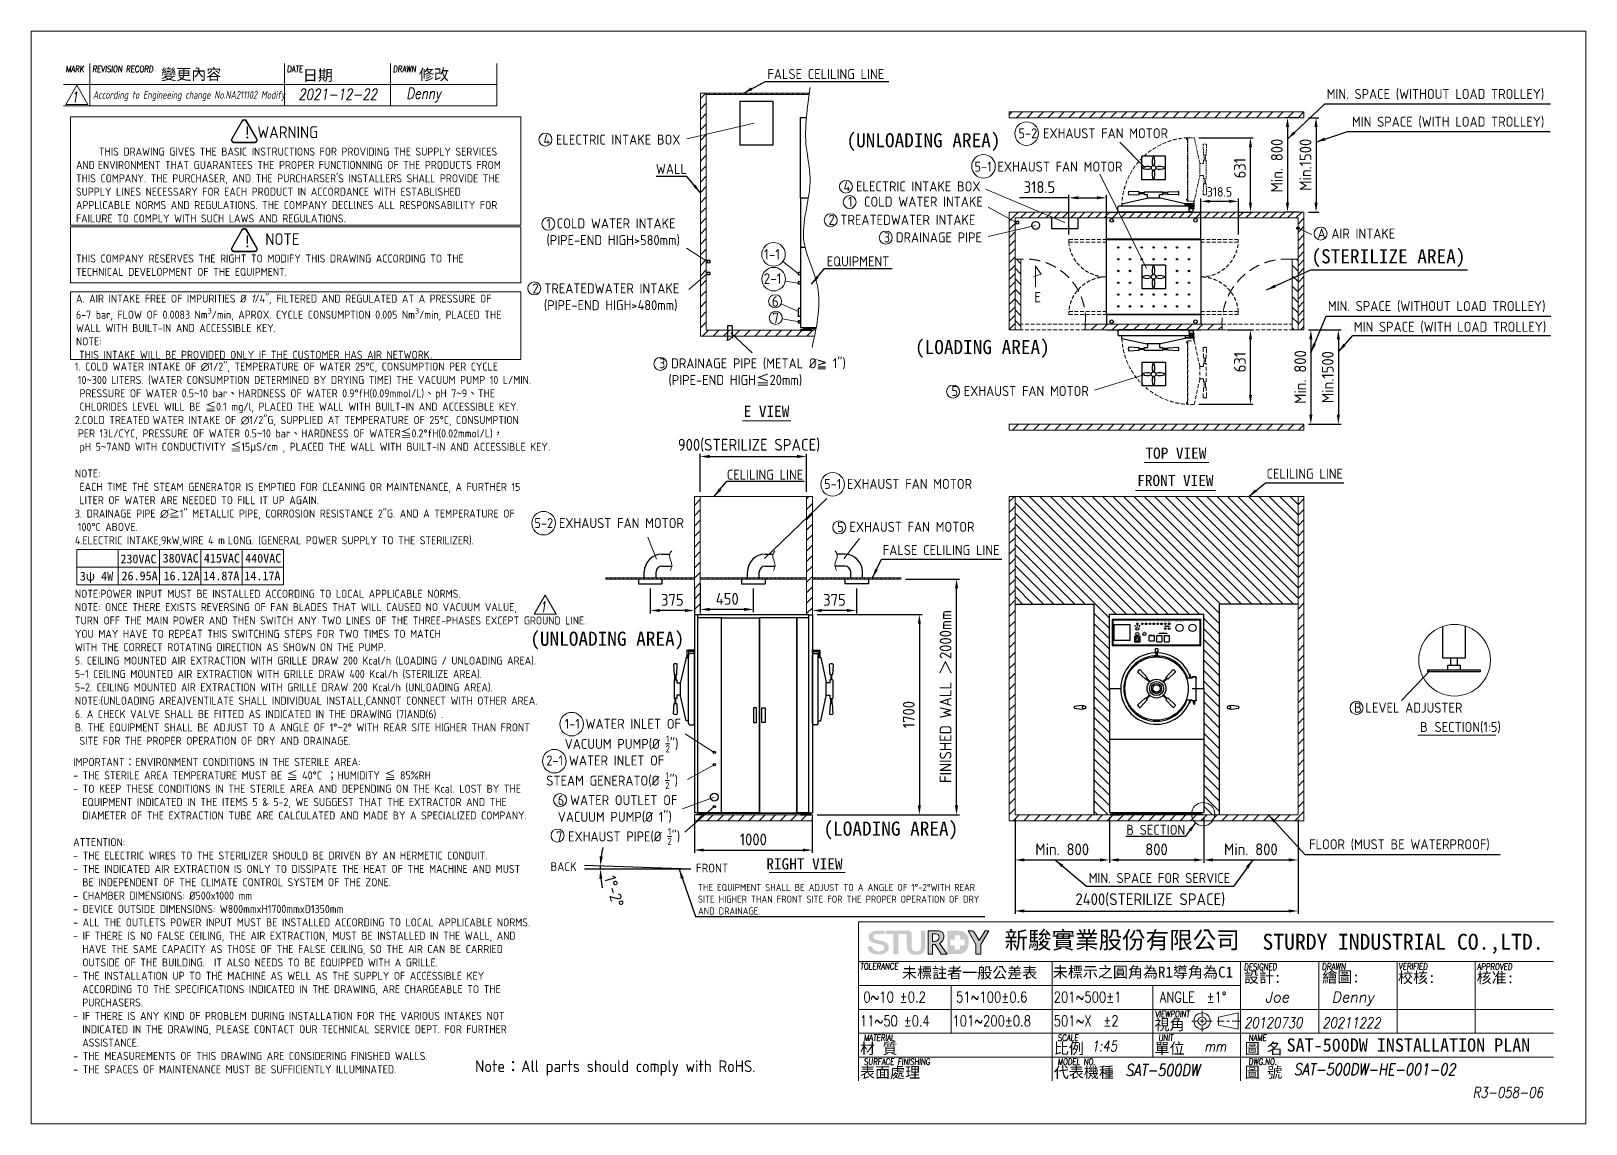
# Model space of a CAD drawing. Header units: millimetres. Extents: x -407643 to 27201, y 0 to 28520.
# Drawn here: x 14016 to 27201, y 0 to 9270 of the extents above; entities that cross this region are included whole.
import ezdxf
from ezdxf.enums import TextEntityAlignment as Align

# ---------------------------------------------------------------- set-up
doc = ezdxf.new("R2010")
doc.units = ezdxf.units.MM
doc.header["$MEASUREMENT"] = 0
doc.linetypes.add('CENTER2', pattern=[28.575, 19.05, -3.175, 3.175, -3.175])
doc.linetypes.add('HIDDEN', pattern=[9.525, 6.35, -3.175])
doc.layers.get('0').update_dxf_attribs({"lineweight": 25})
for name, color, linetype, lineweight in [('D', 3, 'Continuous', 13), ('F', 7, 'Continuous', 15), ('H', 2, 'HIDDEN', 15), ('S', 4, 'Continuous', 15), ('T', 4, 'Continuous', 15)]:
    doc.layers.add(name, color=color, linetype=linetype, lineweight=lineweight)
doc.styles.add('2', font='ARIAL.TTF')
doc.styles.get("Standard").update_dxf_attribs({"font": 'KAIU.TTF'})
doc.styles.add('STU25', font='isocp2.shx')
doc.styles.add('Text', font='romans.shx', dxfattribs={"width": 0.8, "oblique": 10})
doc.dimstyles.new('STU25', dxfattribs={"dimscale": 40, "dimtxt": 2.5, "dimasz": 2, "dimexe": 0.6, "dimexo": 1, "dimgap": 1, "dimtad": 1, "dimdsep": 46, "dimtxsty": 'STU25', "dimcen": 2, "dimazin": 2, "dimtfac": 1, "dimtmove": 0, "dimatfit": 3, "dimfxl": 0, "dimtolj": 1, "dimtzin": 0, "dimarcsym": 0})
doc.dimstyles.new('STU25$7', dxfattribs={"dimscale": 40, "dimtxt": 2.5, "dimasz": 2, "dimexe": 1.25, "dimexo": 0.625, "dimgap": 1, "dimtad": 0, "dimdec": 4, "dimdsep": 46, "dimtxsty": 'STU25', "dimcen": 2.5, "dimazin": 2, "dimtfac": 1, "dimtdec": 4, "dimtmove": 0, "dimatfit": 3, "dimfxl": 0, "dimtolj": 1, "dimtzin": 0, "dimarcsym": 0})

msp = doc.modelspace()

# ---------------------------------------------------------------- texts
at = {"lineweight": -3}
for s, p in [('變更內容', (15119.697, 8857.194)), ('日期', (16319.858, 8848.294)), ('修改', (17305.336, 8855.414))]:
    msp.add_text(s, height=93.4085, dxfattribs=at).set_placement(p)
at = {"style": '2'}
for s, width, p in [('POWER', 1.05, (23397.17, 4260.679)), ('ADD WATER', 1.05, (23439.67, 4260.672)), ('HEAT', 1.05, (23472.17, 4260.686)), ('VACUUM', 1.05, (23504.67, 4260.806)), ('STERI.', 1.05, (23537.17, 4260.673)), ('EXHAUST', 1.05, (23569.67, 4260.705)), ('DRY', 1.05, (23602.17, 4260.681)), ('VACUUM', 1.2, (23634.676, 4267.243)), ('RELEASE', 1.1, (23634.67, 4260.657)), ('OPPOSITE DOOR', 1.05, (23651.207, 4223.744)), ('COMPLETE', 1.05, (23667.17, 4260.671)), ('CHAMBER  PRESSURE  GAUGE', 1.05, (23755.17, 4260.67)), ('JACKET  PRESSURE  GAUGE', 1.05, (23865.17, 4260.737)), ('STAND  BY', 1.05, (23397.17, 4177.445)), ('START', 1.05, (23457.17, 4177.557)), ('TEMP. CONTROL', 1.05, (23520.17, 4150.229)), ('STERI.', 1.05, (23583.268, 4150.53)), ('TIMER', 1.05, (23614.92, 4168.211)), ('CLOSE', 1.05, (23634.916, 4213.424)), ('DRY', 1.05, (23646.17, 4150.53)), ('OPEN', 1.05, (23667.416, 4213.439))]:
    msp.add_text(s, height=3.5, dxfattribs=dict(at, width=width)).set_placement(p, align=Align.BOTTOM_CENTER)
at = {"style": '2', "width": 1.05}
msp.add_text('EMERGENCY', height=3.5, dxfattribs=at).set_placement((23397.141, 4083.695), align=Align.TOP_CENTER)
at = {"layer": 'D', "style": 'STU25'}
for s, p in [('1-1', (20231.773, 7331.724)), ('2-1', (20228.844, 7125.761)), ('6', (20297.79, 6931.5)), ('7', (20302.637, 6790.345))]:
    msp.add_text(s, height=90, dxfattribs=at).set_placement(p)
at = {"layer": 'D', "color": 4}
msp.add_text('SAT-500DW INSTALLATION PLAN', height=112.5, dxfattribs=at).set_placement((24663.257, 613.035))
at = {"layer": 'D', "color": 11, "attachment_point": 1}
for s, insert, char_height in [('{\\Fisocp2.shx;\\C3;FALSE CELILING LINE}', (20260.481, 8947.897), 85), ('{\\Fisocp2.shx;\\C3;MIN. SPACE (WITHOUT LOAD TROLLEY)}', (25002.895, 8779.05), 85), ('{\\Fisocp2.shx;\\C3;MIN SPACE (WITH LOAD TROLLEY)}', (25217.309, 8543.611), 85), ('{\\C3;(UNLOADING AREA)}', (20930.77, 8403.891), 120), ('{\\Fisocp2.shx;\\C3;WALL}', (19314.687, 8143.702), 85), ('{\\Fisocp2.shx;\\C3;A AIR INTAKE}', (24925.527, 7594.968), 85), ('{\\C3;(STERILIZE AREA)}', (24873.765, 7419.538), 120), ('{\\Fisocp2.shx;\\C3;EQUIPMENT}', (20763.58, 7359.275), 85), ('{\\Fisocp2.shx;\\C3;MIN. SPACE (WITHOUT LOAD TROLLEY)}', (25013.346, 6980.122), 85), ('{\\Fisocp2.shx;\\C3;MIN SPACE (WITH LOAD TROLLEY)}', (25233.542, 6803.984), 85), ('{\\C3;(LOADING AREA)}', (21512.066, 6649.878), 120), ('E VIEW', (20058.611, 6092.161), 95), ('TOP VIEW', (23465.932, 5737.335), 95), ('{\\Fisocp.shx;\\C3;CELILING LINE\\f標楷體|b0|i0|c136|p65; }', (19916.12, 5549.676), 85), ('{\\Fisocp.shx;\\C3;CELILING LINE}', (24493.39, 5557.544), 85), ('FRONT VIEW', (23396.795, 5505.446), 95), ('{\\Fisocp2.shx;\\C3;FALSE CELILING LINE}', (21238.681, 4909.902), 85), ('{\\C3;(UNLOADING AREA)}', (18249.574, 4175.619), 120), ('{\\Fisocp2.shx;\\C3;B\\f???|b0|i0|c0|p65; \\Fisocp2.shx;LEVEL ADJUSTER}', (25235.659, 3573.102), 85), ('{\\Fisocp2.shx;B} {\\Fisocp2.shx;SECTION(1:5)}', (25794.832, 3409.135), 85), ('{\\C3;(LOADING AREA)}', (20735.925, 2564.669), 120), ('{\\Fisocp2.shx;\\C3;FLOOR (MUST BE WATERPROOF)}', (24853.912, 2414.689), 85), ('RIGHT VIEW', (20251.283, 2253.369), 95), ('{\\Fisocp2.shx;\\C3;MIN. SPACE FOR SERVICE}', (22985.059, 2128.248), 85), ('{\\Fisocp2.shx;\\C3;THE EQUIPMENT SHALL BE ADJUST TO A ANGLE OF 1%%d-2%%dWITH REAR \\PSITE HIGHER THAN FRONT SITE FOR THE PROPER OPERATION OF DRY \\PAND DRAINAGE.}', (19671.735, 2036.139), 60)]:
    msp.add_mtext(s, dxfattribs=dict(at, insert=insert, char_height=char_height))
at = {"layer": 'D', "color": 11, "attachment_point": 1, "style": 'STU25'}
for s, insert, char_height in [('{\\f標楷體|b0|i0|c136|p65;!}', (15815.917, 8459.641), 100), ('WARNING', (15935.187, 8462.566), 100), ('{\\C3;5-2 EXHAUST FAN MOTOR}', (22389.226, 8445.749), 85), ('{\\C3;4 ELECTRIC INTAKE BOX}', (18361.286, 8391.828), 85), ('\\A1;\\P     THIS DRAWING GIVES THE BASIC INSTRUCTIONS FOR PROVIDING THE SUPPLY SERVICES \\PAND{\\f????|b0|i0|c0|p54; }ENVIRONMENT THAT GUARANTEES THE PROPER FUNCTIONNING OF THE PRODUCTS FROM \\PTHIS COMPANY. THE PURCHASER, AND THE PURCHARSER\'S INSTALLERS SHALL PROVIDE THE \\PSUPPLY LlNES NECESSARY FOR EACH PRODUCT IN ACCORDANCE WITH ESTABLlSHED \\PAPPLlCABLE NORMS AND REGULATIONS. THE COMPANY DECLlNES ALL RESPONSABILlTY FOR \\PFAILURE TO COMPLY WITH SUCH LAWS AND REGULATIONS{\\f????|b0|i0|c0|p54;.\\P\\P\\P}THIS COMPANY RESERVES THE RIGHT TO MODIFY THIS DRAWING ACCORDING TO THE \\PTECHNICAL DEVELOPMENT OF THE EQUIPMENT.\\P\\PA. AIR INTAKE FREE OF IMPURITIES %%C {\\fISOCP2|b0|i1|c0|p2;1}/4"{\\fISOCP2|b0|i1|c0|p2;, }FILTERED AND REGULATED AT A PRESSURE OF \\P6-7 bar, FLOW OF 0.0083 Nm{\\H0.7x;\\S3^ ;}/min, APROX. CYCLE CONSUMPTION 0.005 Nm{\\H0.7x;\\S3^ ;}/min, PLACED THE \\PWALL WITH BUILT-IN AND ACCESSIBLE KEY.\\PNOTE:\\P{\\f????|b0|i0|c0|p54; }THIS INTAKE WILL BE PROVIDED ONLY IF THE CUSTOMER HAS AIR NETWORK{\\fArial|b0|i0|c0|p34;.}', (14397.051, 8394.959), 68), ('{\\C3;5-1 EXHAUST FAN MOTOR}', (22016.625, 8162.809), 85), ('{\\C3;4 ELECTRIC INTAKE BOX}', (20905.858, 7994.728), 85), ('{\\C3;1  COLD WATER INTAKE}', (20944.504, 7865.631), 85), ('{\\C3;1 COLD WATER INTAKE\\P(PIPE-END HIGH>580mm)}', (18386.772, 7680.934), 85), ('{\\C3;2 TREATEDWATER INTAKE}', (20778.649, 7711.396), 85), ('{\\f標楷體|b0|i0|c136|p65;!}', (15815.917, 7535.722), 100), ('NOTE', (16002.43, 7555.091), 100), ('{\\C3;3 DRAINAGE PIPE}', (21247.139, 7562.45), 85), ('{\\C3;2 TREATEDWATER INTAKE\\P  (PIPE-END HIGH>480mm)}', (18267.642, 7129.335), 85), ('1. COLD WATER INTAKE OF ∅1/2", TEMPERATURE OF WATER 25°C, CONSUMPTION PER CYCLE \\P{\\F????; }10{\\f標楷體|b0|i0|c136|p65;~}300 LITERS. (WATER CONSUMPTION DETERMINED BY DRYING TIME) THE VACUUM PUMP 10 L/MIN. \\P PRESSURE OF WATER 0.5{\\f標楷體|b0|i0|c136|p65;~}10 bar{\\f標楷體|b0|i0|c136|p65;、}HARDNESS OF WATER 0.9°fH(0.09mmol/L){\\f標楷體|b0|i0|c136|p65;、}pH 7{\\f標楷體|b0|i0|c136|p65;~}9{\\f標楷體|b0|i0|c136|p65;、}THE \\P CHLORIDES LEVEL WILL BE {\\f標楷體|b0|i0|c136|p65;≦}0.1 mg/l, PLACED THE WALL WITH BUILT-IN AND ACCESSIBLE KEY.\\P2.COLD TREATED{\\F???; }WATER INTAKE OF ∅1/2"G, SUPPLIED AT TEMPERATURE OF 25°C, CONSUMPTION \\P{\\F????; }PER 13L/CYC, PRESSURE OF WATER 0.5{\\f細明體|b0|i0|c136|p49;~}10 bar{\\f標楷體|b0|i0|c136|p65;、}HARDNESS OF WATER{\\f標楷體|b0|i0|c136|p65;≦}0.2°fH(0.02mmol/L){\\f標楷體|b0|i0|c136|p65;，}\\P pH 5{\\f細明體|b0|i0|c136|p49;~}7AND WITH CONDUCTIVITY {\\f標楷體|b0|i0|c136|p65;≦}15{\\f新細明體|b0|i0|c136|p16;μ}S/cm , PLACED THE WALL WITH BUILT-IN AND ACCESSIBLE KEY.\\P\\PNOTE:\\P EACH TIME THE STEAM GENERATOR IS EMPTIED FOR CLEANING OR MAINTENANCE, A FURTHER 15 \\P LITER OF WATER ARE NEEDED TO FILL IT UP AGAIN.\\P3. DRAINAGE PIPE ∅{\\f標楷體|b0|i0|c136|p65;≧}1" METALLIC PIPE, CORROSION RESISTANCE 2"G. AND A TEMPERATURE OF \\P{\\F???; }100°C ABOVE.\\P4.ELECTRIC INTAKE,9kW,WIRE 4 m{\\F???; }LONG. (GENERAL POWER SUPPLY TO THE STERILIZER).\\P\\P\\P\\PNOTE:POWER INPUT MUST BE INSTALLED ACCORDING TO LOCAL APPLICABLE NORMS.\\P{\\A1;NOTE: ONCE THERE EXISTS REVERSING OF FAN BLADES THAT WILL CAUSED NO VACUUM VALUE, }\\P{\\A1;TURN OFF THE MAIN POWER AND THEN SWITCH ANY TWO LINES OF THE THREE-PHASES EXCEPT GROUND LINE. }\\P{\\A1;YOU MAY HAVE TO REPEAT THIS SWITCHING STEPS FOR TWO TIMES TO MATCH }\\P{\\A1;WITH THE CORRECT ROTATING DIRECTION AS SHOWN ON THE PUMP. }\\P{\\A1;5. CEILING MOUNTED AIR EXTRACTION WITH GRILLE DRAW 200 Kcal/h (LOADING / UNLOADING AREA).}\\P{\\A1;5-1 CEILING MOUNTED AIR EXTRACTION WITH GRILLE DRAW 400 Kcal/h (STERILIZE AREA).}\\P{\\A1;5-2. CEILING MOUNTED AIR EXTRACTION WITH GRILLE DRAW 200 Kcal/h (UNLOADING AREA).}\\P{\\A1;NOTE:(UNLOADING AREA)VENTILATE SHALL INDIVIDUAL INSTALL,CANNOT CONNECT WITH OTHER AREA.}\\P{\\A1;6. A CHECK VALVE SHALL BE FITTED AS INDICATED IN THE DRAWING (7)AND(6) .}\\P{\\A1;B. THE EQUIPMENT SHALL BE ADJUST TO A ANGLE OF 1°}{\\A1;\\f標楷體|b0|i0|c136|p65;~}{\\A1;2° WITH REAR SITE HIGHER THAN FRONT }\\P{\\A1; SITE FOR THE PROPER OPERATION OF DRY AND DRAINAGE.}', (14387.819, 6458.048), 68), ('{\\C3;3 DRAINAGE PIPE (METAL %%C\\f新細明體|b0|i0|c136|p18;≧\\Fisocp2.shx; 1")\\P\\f????|b0|i0|c136|p18; \\Fisocp2.shx; (PIPE-END HIGH\\f標楷體|b0|i0|c136|p65;≦\\Fisocp2.shx;20mm)}', (19340.986, 6494.607), 85), ('{\\C3;5 EXHAUST FAN MOTOR}', (21821.417, 6259.337), 85), ('{\\C3;5-1 EXHAUST FAN MOTOR}', (20741.188, 5471.504), 85), ('{\\C3;5-2 EXHAUST FAN MOTOR}', (18283.957, 5139.079), 85), ('{\\C3;5 EXHAUST FAN MOTOR}', (20851.917, 5106.985), 85), ('{\\f標楷體|b0|i0|c136|p65;230VAC}', (14773.853, 4829.976), 75), ('{\\f標楷體|b0|i0|c136|p65;380VAC}', (15131.737, 4836.162), 75), ('{\\f標楷體|b0|i0|c136|p65;415VAC}', (15481.737, 4836.162), 75), ('{\\f標楷體|b0|i0|c136|p65;440VAC}', (15831.737, 4836.162), 75), ('{\\f標楷體|b0|i0|c136|p65;3ψ 4W}', (14429.418, 4683.937), 75), ('{\\f標楷體|b0|i0|c136|p65;26.95A}', (14783.413, 4686.607), 75), ('{\\f標楷體|b0|i0|c136|p65;16.12A}', (15139.566, 4686.607), 75), ('{\\f標楷體|b0|i0|c136|p65;14.87A}', (15476.86, 4686.607), 75), ('{\\f標楷體|b0|i0|c136|p65;14.17A}', (15824.909, 4686.607), 75), ('\\A1;{\\C3;1-1 WATER INLET OF \\PVACUUM PUMP(%%c \\H0.7x;\\S1/2;\\H1.429x;")}', (18540.926, 3436.272), 85), ('IMPORTANT{\\f標楷體|b0|i0|c136|p65;：}ENVIRONMENT CONDITIONS IN THE STERILE AREA:\\P- THE STERILE AREA TEMPERATURE MUST BE {\\f標楷體|b0|i0|c136|p65;≦} 40%%DC {\\f標楷體|b0|i0|c136|p65;；}HUMIDITY {\\f標楷體|b0|i0|c136|p65;≦} 85%RH\\P- TO KEEP THESE CONDITIONS IN THE STERILE AREA AND DEPENDING ON THE Kcal. LOST BY THE \\P  EQUIPMENT INDICATED IN THE ITEMS 5 & 5-2, WE SUGGEST THAT THE EXTRACTOR AND THE \\P  DIAMETER OF THE EXTRACTION TUBE ARE CALCULATED AND MADE BY A SPECIALIZED COMPANY.\\P\\PATTENTION:\\P- THE ELECTRIC WIRES TO THE STERILIZER SHOULD BE DRIVEN BY AN HERMETIC CONDUIT.  \\P- THE INDICATED AIR EXTRACTION IS ONLY TO DISSIPATE THE HEAT OF THE MACHINE AND MUST \\P  BE INDEPENDENT OF THE CLIMATE CONTROL SYSTEM OF THE ZONE.\\P- CHAMBER DIMENSIONS: %%C500x1000 mm\\P- DEVICE OUTSIDE DIMENSIONS: W800mmxH1700mmxD1350mm\\P- ALL THE OUTLETS POWER INPUT MUST BE INSTALLED ACCORDING TO LOCAL APPLICABLE NORMS.\\P- IF THERE IS NO FALSE CEILING, THE AIR EXTRACTION, MUST BE INSTALLED IN THE WALL, AND \\P  HAVE THE SAME CAPACITY AS THOSE OF THE FALSE CEILING, SO THE AIR CAN BE CARRIED \\P  OUTSIDE OF THE BUILDING.  IT ALSO NEEDS TO BE EQUIPPED WITH A GRILLE.\\P- THE INSTALLATION UP TO THE MACHINE AS WELL AS THE SUPPLY OF ACCESSIBLE KEY \\P  ACCORDING TO THE SPECIFICATIONS INDICATED IN THE DRAWING, ARE CHARGEABLE TO THE \\P  PURCHASERS. \\P- IF THERE IS ANY KIND OF PROBLEM DURING INSTALLATION FOR THE VARIOUS INTAKES NOT \\P  INDICATED IN THE DRAWING, PLEASE CONTACT OUR TECHNICAL SERVICE DEPT. FOR FURTHER \\P  ASSISTANCE.\\P- THE MEASUREMENTS OF THIS DRAWING ARE CONSIDERING FINISHED WALLS.\\P- THE SPACES OF MAINTENANCE MUST BE SUFFICIENTLY ILLUMINATED.', (14373.041, 3103.976), 68), ('\\A1;{\\C3;2-1 WATER INLET OF \\PSTEAM GENERATO(%%c \\H0.7x;\\S1/2;\\H1.429x;")}', (18385.626, 3125.187), 85), ('{\\C3;6 WATER OUTLET OF \\PVACUUM PUMP(%%c 1")}', (18482.349, 2788.857), 85), ('\\A1;{\\C3;7 EXHAUST PIPE(%%c \\H0.7x;\\S1/2;\\H1.429x;")}', (18468.18, 2509.435), 85), ('{\\C3;B SECTION}', (23303.719, 2537.266), 85), ('Note{\\f標楷體|b0|i0|c136|p65;：}All parts should comply with RoHS.', (17782.534, 539.336), 100)]:
    msp.add_mtext(s, dxfattribs=dict(at, insert=insert, char_height=char_height))
at = {"layer": 'D', "insert": (22524.499, 7057.648), "char_height": 90, "attachment_point": 1}
msp.add_mtext('{\\Fisocp2.shx;E}', dxfattribs=at)
at = {"layer": 'D', "linetype": 'Continuous', "char_height": 75, "width": 218.181, "attachment_point": 1}
for s, insert in [('{\\Fisocp2.shx;BACK}', (18420.838, 2220.012)), ('{\\Fisocp2.shx;FRONT}', (19654.443, 2207.849))]:
    msp.add_mtext(s, dxfattribs=dict(at, insert=insert))
at = {"layer": 'F', "color": 1, "lineweight": 15, "style": 'Text', "oblique": 5, "width": 0.8}
for s, p in [('MARK', (14310.265, 8921.679)), ('REVISION RECORD', (14535.265, 8921.679)), ('DATE', (16185.414, 8921.679)), ('DRAWN', (17085.414, 8921.679))]:
    msp.add_text(s, height=54, dxfattribs=at).set_placement(p)
at = {"layer": 'T', "lineweight": 20, "style": 'Text', "oblique": 10, "width": 0.8}
for s, height, p in [('1', 90, (14355.641, 8664.852)), ('2021-12-22', 92, (16282.849, 8687.926)), ('Denny', 92, (17199.775, 8696.19)), ('1', 90, (18326.786, 4340.193)), ('20120730', 90, (24303.514, 813.25)), ('20211222', 90, (24967.264, 813.25)), ('1:45', 90, (23009.861, 614.373)), ('mm', 90, (23966.478, 614.628)), ('SAT-500DW', 99, (23296.822, 406.77)), ('SAT-500DW-HE-001-02', 99, (24724.6, 413.064))]:
    msp.add_text(s, height=height, dxfattribs=at).set_placement(p)
at = {"layer": 'T', "lineweight": 20, "style": 'Text', "oblique": 10}
for s, p in [('Joe', (24480.833, 1031.163)), ('Denny', (25045.888, 1031.163))]:
    msp.add_text(s, height=90, dxfattribs=at).set_placement(p)
at = {"layer": 'T', "linetype": 'Continuous', "lineweight": 20, "attachment_point": 1, "style": 'Text'}
for s, insert, char_height in [('{\\Fisocp2.shx|c136;According to Engineeing change No.NA211102 Modify}', (14540.448, 8761), 65), ('{R3-058-06}', (26242.172, 312.023), 90)]:
    msp.add_mtext(s, dxfattribs=dict(at, insert=insert, char_height=char_height))

# ---------------------------------------------------------------- blocks, each defined once
blk = doc.blocks.new('*D3')
at = {"layer": 'D', "color": 0, "lineweight": -2}
for p, q in [((24850, 6735), (25126, 6735)), ((25102, 6655), (25102, 6015)), ((24850, 5935), (25126, 5935))]:
    blk.add_line(p, q, dxfattribs=at)
at = {"layer": 'D', "color": 0}
for points in [[(25115, 6655), (25089, 6655), (25102, 6735)], [(25089, 6015), (25115, 6015), (25102, 5935)]]:
    blk.add_solid(points, dxfattribs=at)
at = {"layer": 'Defpoints', "color": 0}
for p in [(24810, 6735), (24810, 5935), (25102, 5935)]:
    blk.add_point(p, dxfattribs=at)
at = {"layer": 'D', "color": 0, "insert": (25012, 6335), "char_height": 100, "attachment_point": 5, "rotation": 90, "style": 'STU25'}
blk.add_mtext('\\A1;{\\Fisocp2.shx;Min.1500}', dxfattribs=at)
blk = doc.blocks.new('*D5')
at = {"layer": 'D', "color": 0, "lineweight": -2}
for p, q in [((23960, 2603), (23960, 2215)), ((24760, 2582), (24760, 2215)), ((24040, 2239), (24680, 2239))]:
    blk.add_line(p, q, dxfattribs=at)
at = {"layer": 'D', "color": 0}
for points in [[(24040, 2253), (24040, 2226), (23960, 2239)], [(24680, 2226), (24680, 2253), (24760, 2239)]]:
    blk.add_solid(points, dxfattribs=at)
at = {"layer": 'Defpoints', "color": 0}
for p in [(23960, 2643), (24760, 2622), (24760, 2239)]:
    blk.add_point(p, dxfattribs=at)
at = {"layer": 'D', "color": 0, "insert": (24360, 2329), "char_height": 100, "attachment_point": 5, "style": 'STU25'}
blk.add_mtext('\\A1;Min. 800', dxfattribs=at)
blk = doc.blocks.new('*D4')
at = {"layer": 'D', "color": 0, "lineweight": -2}
for p, q in [((22360, 2582), (22360, 2215)), ((23160, 2603), (23160, 2215)), ((22440, 2239), (23080, 2239))]:
    blk.add_line(p, q, dxfattribs=at)
at = {"layer": 'D', "color": 0}
for points in [[(22440, 2253), (22440, 2226), (22360, 2239)], [(23080, 2226), (23080, 2253), (23160, 2239)]]:
    blk.add_solid(points, dxfattribs=at)
at = {"layer": 'Defpoints', "color": 0}
for p in [(23160, 2643), (22360, 2622), (23160, 2239)]:
    blk.add_point(p, dxfattribs=at)
at = {"layer": 'D', "color": 0, "insert": (22760, 2329), "char_height": 100, "attachment_point": 5, "style": 'STU25'}
blk.add_mtext('\\A1;Min. 800', dxfattribs=at)
blk = doc.blocks.new('*D6')
at = {"layer": 'D', "color": 0, "linetype": 'Continuous', "lineweight": -2}
for p, q in [((21016, 4543), (21016, 4331)), ((20641, 4363), (20641, 4379)), ((20936, 4355), (20721, 4355))]:
    blk.add_line(p, q, dxfattribs=at)
at = {"layer": 'D', "color": 0}
for points in [[(20721, 4368), (20721, 4342), (20641, 4355)], [(20936, 4342), (20936, 4368), (21016, 4355)]]:
    blk.add_solid(points, dxfattribs=at)
at = {"layer": 'Defpoints', "color": 0}
for p in [(21016, 4583), (20641, 4355), (20641, 4323)]:
    blk.add_point(p, dxfattribs=at)
at = {"layer": 'D', "color": 0, "insert": (20829, 4445), "char_height": 100, "attachment_point": 5, "style": 'STU25'}
blk.add_mtext('\\A1;375', dxfattribs=at)
blk = doc.blocks.new('*D7')
at = {"layer": 'D', "color": 0, "lineweight": -2}
for p, q in [((24156, 6735), (24381, 6735)), ((24357, 6184), (24357, 6655)), ((23920, 6104), (24381, 6104))]:
    blk.add_line(p, q, dxfattribs=at)
at = {"layer": 'D', "color": 0}
for points in [[(24370, 6655), (24344, 6655), (24357, 6735)], [(24344, 6184), (24370, 6184), (24357, 6104)]]:
    blk.add_solid(points, dxfattribs=at)
at = {"layer": 'Defpoints', "color": 0}
for p in [(24116, 6735), (24357, 6735), (23880, 6104)]:
    blk.add_point(p, dxfattribs=at)
at = {"layer": 'D', "color": 0, "insert": (24267, 6462), "char_height": 100, "attachment_point": 5, "rotation": 90, "style": 'STU25'}
blk.add_mtext('\\A1;631', dxfattribs=at)
blk = doc.blocks.new('*D8')
at = {"layer": 'D', "color": 0, "lineweight": -2}
for p, q in [((24850, 6735), (24893, 6735)), ((24869, 6655), (24869, 6015)), ((24850, 5935), (24893, 5935))]:
    blk.add_line(p, q, dxfattribs=at)
at = {"layer": 'D', "color": 0}
for points in [[(24882, 6655), (24855, 6655), (24869, 6735)], [(24855, 6015), (24882, 6015), (24869, 5935)]]:
    blk.add_solid(points, dxfattribs=at)
at = {"layer": 'Defpoints', "color": 0}
for p in [(24810, 6735), (24810, 5935), (24869, 5935)]:
    blk.add_point(p, dxfattribs=at)
at = {"layer": 'D', "color": 0, "insert": (24779, 6335), "char_height": 100, "attachment_point": 5, "rotation": 90, "style": 'STU25'}
blk.add_mtext('\\A1;{\\Fisocp2.shx;Min. 800}', dxfattribs=at)
blk = doc.blocks.new('*D9')
at = {"layer": 'D', "color": 0, "lineweight": -2}
for p, q in [((19641, 2599), (19641, 2299)), ((20641, 2599), (20641, 2299)), ((19721, 2323), (20561, 2323))]:
    blk.add_line(p, q, dxfattribs=at)
at = {"layer": 'D', "color": 0}
for points in [[(19721, 2336), (19721, 2310), (19641, 2323)], [(20561, 2310), (20561, 2336), (20641, 2323)]]:
    blk.add_solid(points, dxfattribs=at)
at = {"layer": 'Defpoints', "color": 0}
for p in [(19641, 2639), (20641, 2639), (20641, 2323)]:
    blk.add_point(p, dxfattribs=at)
at = {"layer": 'D', "color": 0, "insert": (20141, 2413), "char_height": 100, "attachment_point": 5, "style": 'STU25'}
blk.add_mtext('\\A1;1000', dxfattribs=at)
blk = doc.blocks.new('*D10')
at = {"layer": 'D', "color": 0, "lineweight": -2}
for p, q in [((24850, 8535), (24937, 8535)), ((24913, 8455), (24913, 7815)), ((24850, 7735), (24937, 7735))]:
    blk.add_line(p, q, dxfattribs=at)
at = {"layer": 'D', "color": 0}
for points in [[(24926, 8455), (24899, 8455), (24913, 8535)], [(24899, 7815), (24926, 7815), (24913, 7735)]]:
    blk.add_solid(points, dxfattribs=at)
at = {"layer": 'Defpoints', "color": 0}
for p in [(24810, 8535), (24810, 7735), (24913, 7735)]:
    blk.add_point(p, dxfattribs=at)
at = {"layer": 'D', "color": 0, "insert": (24823, 8136), "char_height": 100, "attachment_point": 5, "rotation": 90, "style": 'STU25'}
blk.add_mtext('\\A1;{\\Fisocp2.shx;Min.1500}', dxfattribs=at)
blk = doc.blocks.new('*D12')
at = {"layer": 'D', "color": 0, "lineweight": -2}
for p, q in [((24770, 8535), (24647, 8535)), ((24671, 8455), (24671, 7815)), ((24770, 7735), (24647, 7735))]:
    blk.add_line(p, q, dxfattribs=at)
at = {"layer": 'D', "color": 0}
for points in [[(24684, 8455), (24657, 8455), (24671, 8535)], [(24657, 7815), (24684, 7815), (24671, 7735)]]:
    blk.add_solid(points, dxfattribs=at)
at = {"layer": 'Defpoints', "color": 0}
for p in [(24810, 8535), (24671, 7735), (24810, 7735)]:
    blk.add_point(p, dxfattribs=at)
at = {"layer": 'D', "color": 0, "insert": (24581, 8129), "char_height": 100, "attachment_point": 5, "rotation": 90, "style": 'STU25'}
blk.add_mtext('\\A1;{\\Fisocp2.shx;Min. 800}', dxfattribs=at)
blk = doc.blocks.new('*D11')
at = {"layer": 'D', "color": 0, "lineweight": -2}
for p, q in [((23920, 8365), (24381, 8365)), ((24357, 7815), (24357, 8285)), ((24261, 7735), (24381, 7735))]:
    blk.add_line(p, q, dxfattribs=at)
at = {"layer": 'D', "color": 0}
for points in [[(24370, 8285), (24344, 8285), (24357, 8365)], [(24344, 7815), (24370, 7815), (24357, 7735)]]:
    blk.add_solid(points, dxfattribs=at)
at = {"layer": 'Defpoints', "color": 0}
for p in [(23880, 8365), (24357, 8365), (24221, 7735)]:
    blk.add_point(p, dxfattribs=at)
at = {"layer": 'D', "color": 0, "insert": (24267, 8107), "char_height": 100, "attachment_point": 5, "rotation": 90, "style": 'STU25'}
blk.add_mtext('\\A1;631', dxfattribs=at)
blk = doc.blocks.new('*D13')
at = {"layer": 'D', "color": 0, "lineweight": -2}
for p, q in [((19691, 4582), (19691, 4340)), ((20141, 4543), (20141, 4340)), ((20061, 4364), (19771, 4364))]:
    blk.add_line(p, q, dxfattribs=at)
at = {"layer": 'D', "color": 0}
for points in [[(19771, 4378), (19771, 4351), (19691, 4364)], [(20061, 4351), (20061, 4378), (20141, 4364)]]:
    blk.add_solid(points, dxfattribs=at)
at = {"layer": 'Defpoints', "color": 0}
for p in [(19691, 4622), (20141, 4583), (19691, 4364)]:
    blk.add_point(p, dxfattribs=at)
at = {"layer": 'D', "color": 0, "insert": (19920, 4454), "char_height": 100, "attachment_point": 5, "style": 'STU25'}
blk.add_mtext('\\A1;450', dxfattribs=at)
blk = doc.blocks.new('*D14')
at = {"layer": 'D', "color": 0, "lineweight": -2}
for p, q in [((23160, 2603), (23160, 2215)), ((23960, 2603), (23960, 2215)), ((23240, 2239), (23880, 2239))]:
    blk.add_line(p, q, dxfattribs=at)
at = {"layer": 'D', "color": 0}
for points in [[(23240, 2253), (23240, 2226), (23160, 2239)], [(23880, 2226), (23880, 2253), (23960, 2239)]]:
    blk.add_solid(points, dxfattribs=at)
at = {"layer": 'Defpoints', "color": 0}
for p in [(23160, 2643), (23960, 2643), (23960, 2239)]:
    blk.add_point(p, dxfattribs=at)
at = {"layer": 'D', "color": 0, "insert": (23560, 2329), "char_height": 100, "attachment_point": 5, "style": 'STU25'}
blk.add_mtext('\\A1;800', dxfattribs=at)
blk = doc.blocks.new('*D15')
at = {"layer": 'D', "color": 0, "lineweight": -2}
for p, q in [((20681, 4322), (21573, 4322)), ((21549, 4242), (21549, 2702)), ((20681, 2622), (21573, 2622))]:
    blk.add_line(p, q, dxfattribs=at)
at = {"layer": 'D', "color": 0}
for points in [[(21562, 4242), (21536, 4242), (21549, 4322)], [(21536, 2702), (21562, 2702), (21549, 2622)]]:
    blk.add_solid(points, dxfattribs=at)
at = {"layer": 'Defpoints', "color": 0}
for p in [(20641, 4322), (20641, 2622), (21549, 2622)]:
    blk.add_point(p, dxfattribs=at)
at = {"layer": 'D', "color": 0, "insert": (21459, 3472), "char_height": 100, "attachment_point": 5, "rotation": 90, "style": 'STU25'}
blk.add_mtext('\\A1;1700', dxfattribs=at)
blk = doc.blocks.new('*D17')
at = {"layer": 'D', "color": 0, "linetype": 'Continuous', "lineweight": -2}
for p, q in [((19266, 4543), (19266, 4331)), ((19641, 4543), (19641, 4331)), ((19561, 4355), (19346, 4355))]:
    blk.add_line(p, q, dxfattribs=at)
at = {"layer": 'D', "color": 0}
for points in [[(19346, 4368), (19346, 4342), (19266, 4355)], [(19561, 4342), (19561, 4368), (19641, 4355)]]:
    blk.add_solid(points, dxfattribs=at)
at = {"layer": 'Defpoints', "color": 0}
for p in [(19266, 4583), (19641, 4583), (19266, 4355)]:
    blk.add_point(p, dxfattribs=at)
at = {"layer": 'D', "color": 0, "insert": (19454, 4445), "char_height": 100, "attachment_point": 5, "style": 'STU25'}
blk.add_mtext('\\A1;375', dxfattribs=at)
blk = doc.blocks.new('*D18')
at = {"layer": 'D', "color": 0, "lineweight": -2}
for p, q in [((22360, 2582), (22360, 1782)), ((24760, 2582), (24760, 1782)), ((22440, 1806), (24680, 1806))]:
    blk.add_line(p, q, dxfattribs=at)
at = {"layer": 'D', "color": 0}
for points in [[(22440, 1820), (22440, 1793), (22360, 1806)], [(24680, 1793), (24680, 1820), (24760, 1806)]]:
    blk.add_solid(points, dxfattribs=at)
at = {"layer": 'Defpoints', "color": 0}
for p in [(22360, 2622), (24760, 2622), (24760, 1806)]:
    blk.add_point(p, dxfattribs=at)
at = {"layer": 'D', "color": 0, "insert": (22873, 1956), "char_height": 100, "attachment_point": 1, "style": 'STU25'}
blk.add_mtext('\\A1;2400(STERILIZE SPACE)', dxfattribs=at)
blk = doc.blocks.new('*D19')
at = {"layer": 'D', "color": 0, "lineweight": -2}
for p, q in [((21431, 4622), (21888, 4622)), ((21864, 2702), (21864, 4542)), ((20681, 2622), (21888, 2622))]:
    blk.add_line(p, q, dxfattribs=at)
at = {"layer": 'D', "color": 0}
for points in [[(21878, 4542), (21851, 4542), (21864, 4622)], [(21851, 2702), (21878, 2702), (21864, 2622)]]:
    blk.add_solid(points, dxfattribs=at)
at = {"layer": 'Defpoints', "color": 0}
for p in [(21391, 4622), (21864, 4622), (20641, 2622)]:
    blk.add_point(p, dxfattribs=at)
at = {"layer": 'D', "color": 0, "insert": (21772, 3625), "char_height": 100, "attachment_point": 5, "rotation": 90, "style": 'STU25'}
blk.add_mtext('\\A1;FINISHED WALL {\\f新細明體|b0|i0|c136|p16;＞}2000mm', dxfattribs=at)
blk = doc.blocks.new('*D20')
at = {"layer": 'D', "color": 0, "lineweight": -2}
for p, q in [((19691, 5362), (19691, 5685)), ((20591, 5362), (20591, 5685)), ((19771, 5661), (20511, 5661))]:
    blk.add_line(p, q, dxfattribs=at)
at = {"layer": 'D', "color": 0}
for points in [[(19771, 5675), (19771, 5648), (19691, 5661)], [(20511, 5648), (20511, 5675), (20591, 5661)]]:
    blk.add_solid(points, dxfattribs=at)
at = {"layer": 'Defpoints', "color": 0}
for p in [(20591, 5661), (19691, 5322), (20591, 5322)]:
    blk.add_point(p, dxfattribs=at)
at = {"layer": 'D', "color": 0, "insert": (19501, 5811), "char_height": 100, "attachment_point": 1, "style": 'STU25'}
blk.add_mtext('\\A1;900(STERILIZE SPACE)', dxfattribs=at)
blk = doc.blocks.new('*D21')
at = {"layer": 'D', "color": 0, "linetype": 'Continuous', "lineweight": -2}
for start, end in [(166.035, 172.0175), (178, 180), (185.9825, 191.965)]:
    blk.add_arc((19610, 2161), 767, start, end, dxfattribs=at)
at = {"layer": 'D', "color": 0}
for points in [[(18838, 2269), (18864, 2267), (18844, 2188)], [(18861, 2082), (18835, 2081), (18844, 2161)]]:
    blk.add_solid(points, dxfattribs=at)
at = {"layer": 'Defpoints', "color": 0}
for p in [(18709, 2161), (18710, 2193), (18844, 2179), (19610, 2161), (19610, 2161)]:
    blk.add_point(p, dxfattribs=at)
at = {"layer": 'D', "color": 0, "insert": (18960, 1973), "char_height": 100, "attachment_point": 5, "rotation": 286.1787, "style": 'STU25'}
blk.add_mtext('1%%D-2%%D', dxfattribs=at)
blk = doc.blocks.new('新駿LOGO')
at = {"layer": 'F'}
h = blk.add_hatch(color=256, dxfattribs=at)
edge = h.paths.add_edge_path()
edge.add_spline(control_points=[(-529.05, -442.14), (-529.05, -442.31), (-529.02, -442.45), (-528.95, -442.56), (-528.89, -442.68), (-528.8, -442.78), (-528.69, -442.85), (-528.57, -442.93), (-528.44, -442.98), (-528.29, -443.01), (-528.15, -443.05), (-527.99, -443.07), (-527.81, -443.07), (-527.62, -443.07), (-527.47, -443.05), (-527.33, -443.01), (-527.2, -442.97), (-527.09, -442.92), (-527.01, -442.86), (-526.93, -442.8), (-526.87, -442.73), (-526.83, -442.65), (-526.8, -442.57), (-526.78, -442.49), (-526.78, -442.41), (-526.78, -442.25), (-526.82, -442.13), (-526.91, -442.05), (-526.99, -441.97), (-527.08, -441.91), (-527.18, -441.88), (-527.36, -441.83), (-527.56, -441.77), (-527.79, -441.72), (-528.02, -441.67), (-528.3, -441.61), (-528.64, -441.53), (-528.85, -441.48), (-529.02, -441.41), (-529.16, -441.34), (-529.3, -441.26), (-529.41, -441.17), (-529.5, -441.07), (-529.58, -440.98), (-529.64, -440.87), (-529.67, -440.77), (-529.7, -440.66), (-529.72, -440.55), (-529.72, -440.43), (-529.72, -440.22), (-529.67, -440.03), (-529.57, -439.87), (-529.46, -439.71), (-529.33, -439.58), (-529.16, -439.47), (-528.99, -439.37), (-528.85, -439.31), (-528.64, -439.26), (-528.43, -439.21), (-528.13, -439.2), (-527.91, -439.2), (-527.66, -439.2), (-526.73, -439.2), (-526.73, -439.2), (-526.73, -439.2), (-526.73, -439.81), (-526.73, -439.81), (-526.73, -439.81), (-528.14, -439.8), (-528.28, -439.83), (-528.39, -439.85), (-528.48, -439.86), (-528.56, -439.9), (-528.65, -439.94), (-528.72, -440), (-528.78, -440.07), (-528.84, -440.14), (-528.87, -440.23), (-528.87, -440.34), (-528.87, -440.5), (-528.81, -440.62), (-528.7, -440.7), (-528.6, -440.79), (-528.46, -440.85), (-528.28, -440.9), (-528.27, -440.9), (-528.19, -440.92), (-528.07, -440.95), (-527.94, -440.98), (-527.8, -441.01), (-527.65, -441.05), (-527.49, -441.09), (-527.34, -441.12), (-527.19, -441.16), (-527.04, -441.19), (-526.94, -441.21), (-526.87, -441.23), (-526.71, -441.27), (-526.58, -441.34), (-526.46, -441.41), (-526.34, -441.49), (-526.24, -441.58), (-526.16, -441.67), (-526.08, -441.77), (-526.02, -441.88), (-525.98, -441.99), (-525.94, -442.1), (-525.92, -442.22), (-525.92, -442.33), (-525.92, -442.57), (-525.98, -442.78), (-526.09, -442.95), (-526.2, -443.12), (-526.35, -443.26), (-526.53, -443.37), (-526.71, -443.48), (-526.92, -443.55), (-527.15, -443.61), (-527.39, -443.66), (-527.62, -443.68), (-527.87, -443.68), (-528.14, -443.68), (-528.41, -443.65), (-528.65, -443.59), (-528.9, -443.53), (-529.11, -443.44), (-529.3, -443.31), (-529.48, -443.19), (-529.63, -443.03), (-529.74, -442.83), (-529.84, -442.64), (-529.9, -442.41), (-529.91, -442.14), (-529.91, -442.14), (-529.05, -442.14), (-529.05, -442.14)], knot_values=[0, 0, 0, 0, 1, 1, 1, 2, 2, 2, 3, 3, 3, 4, 4, 4, 5, 5, 5, 6, 6, 6, 7, 7, 7, 8, 8, 8, 9, 9, 9, 10, 10, 10, 11, 11, 11, 12, 12, 12, 13, 13, 13, 14, 14, 14, 15, 15, 15, 16, 16, 16, 17, 17, 17, 18, 18, 18, 19, 19, 19, 20, 20, 20, 21, 21, 21, 22, 22, 22, 23, 23, 23, 24, 24, 24, 25, 25, 25, 26, 26, 26, 27, 27, 27, 28, 28, 28, 29, 29, 29, 30, 30, 30, 31, 31, 31, 32, 32, 32, 33, 33, 33, 34, 34, 34, 35, 35, 35, 36, 36, 36, 37, 37, 37, 38, 38, 38, 39, 39, 39, 40, 40, 40, 41, 41, 41, 42, 42, 42, 43, 43, 43, 44, 44, 44, 45, 45, 45, 45], degree=3, periodic=0)
edge = h.paths.add_edge_path()
edge.add_spline(control_points=[(-522.53, -440.14), (-522.54, -440.04), (-522.57, -439.94), (-522.63, -439.9), (-522.77, -439.79), (-522.9, -439.81), (-522.9, -439.81), (-522.9, -439.81), (-523.02, -439.81), (-523.02, -439.81), (-523.02, -439.81), (-524.14, -439.81), (-524.14, -439.81), (-524.14, -439.81), (-524.14, -443.62), (-524.14, -443.62), (-524.14, -443.62), (-525.06, -443.62), (-525.06, -443.62), (-525.06, -443.62), (-525.06, -439.81), (-525.06, -439.81), (-525.06, -439.81), (-526.47, -439.81), (-526.47, -439.81), (-526.47, -439.81), (-526.47, -439.2), (-526.47, -439.2), (-526.47, -439.2), (-522.39, -439.2), (-522.39, -439.2)], knot_values=[5.578051, 5.578051, 5.578051, 5.578051, 6, 6, 6, 7, 7, 7, 8, 8, 8, 9, 9, 9, 10, 10, 10, 11, 11, 11, 12, 12, 12, 13, 13, 13, 14, 14, 14, 15, 15, 15, 15], degree=3, periodic=0)
edge.add_spline(control_points=[(-522.4, -439.2), (-522.31, -439.2), (-522.22, -439.2), (-522.22, -439.2), (-522.22, -439.2), (-521.96, -439.19), (-521.76, -439.41), (-521.58, -439.61), (-521.61, -439.85), (-521.61, -439.85), (-521.61, -439.85), (-521.61, -441.92), (-521.61, -441.92), (-521.61, -442.41), (-521.52, -442.73), (-521.36, -442.89), (-521.19, -443.05), (-520.97, -443.13), (-520.71, -443.13), (-520.45, -443.13), (-520.24, -443.05), (-520.09, -442.89), (-519.93, -442.74), (-519.86, -442.43), (-519.86, -441.98), (-519.86, -441.98), (-519.86, -439.2), (-519.86, -439.2), (-519.86, -439.2), (-519.05, -439.2), (-519.05, -439.2), (-519.05, -439.2), (-519.05, -441.92), (-519.05, -441.92), (-519.05, -442.43), (-519.12, -442.8), (-519.25, -443.02), (-519.38, -443.24), (-519.56, -443.42), (-519.8, -443.54), (-520.05, -443.67), (-520.35, -443.74), (-520.73, -443.74), (-521.09, -443.74), (-521.41, -443.68), (-521.67, -443.56), (-521.93, -443.44), (-522.14, -443.26), (-522.3, -443.03), (-522.45, -442.8), (-522.53, -442.42), (-522.53, -441.91), (-522.53, -441.91), (-522.53, -440.92), (-522.53, -440.14)], knot_values=[0.44538, 0.44538, 0.44538, 0.44538, 1, 1, 1, 2, 2, 2, 3, 3, 3, 4, 4, 4, 5, 5, 5, 6, 6, 6, 7, 7, 7, 8, 8, 8, 9, 9, 9, 10, 10, 10, 11, 11, 11, 12, 12, 12, 13, 13, 13, 14, 14, 14, 15, 15, 15, 16, 16, 16, 17, 17, 17, 17.603917, 17.603917, 17.603917, 17.603917], degree=3, periodic=0)
h = blk.add_hatch(color=256, dxfattribs=at)
edge = h.paths.add_edge_path()
edge.add_spline(control_points=[(-526.47, -439.2), (-526.47, -439.2), (-526.47, -439.81), (-526.47, -439.81)], knot_values=[-14, -14, -14, -14, -13, -13, -13, -13], degree=3, periodic=0)
edge.add_spline(control_points=[(-526.47, -439.81), (-526.47, -439.81), (-525.06, -439.81), (-525.06, -439.81)], knot_values=[-13, -13, -13, -13, -12, -12, -12, -12], degree=3, periodic=0)
edge.add_spline(control_points=[(-525.06, -439.81), (-525.06, -439.81), (-525.06, -443.62), (-525.06, -443.62)], knot_values=[-12, -12, -12, -12, -11, -11, -11, -11], degree=3, periodic=0)
edge.add_spline(control_points=[(-525.06, -443.62), (-525.06, -443.62), (-524.14, -443.62), (-524.14, -443.62)], knot_values=[-11, -11, -11, -11, -10, -10, -10, -10], degree=3, periodic=0)
edge.add_spline(control_points=[(-524.14, -443.62), (-524.14, -443.62), (-524.14, -439.81), (-524.14, -439.81)], knot_values=[-10, -10, -10, -10, -9, -9, -9, -9], degree=3, periodic=0)
edge.add_spline(control_points=[(-524.14, -439.81), (-524.14, -439.81), (-523.02, -439.81), (-523.02, -439.81)], knot_values=[-9, -9, -9, -9, -8, -8, -8, -8], degree=3, periodic=0)
edge.add_spline(control_points=[(-523.02, -439.81), (-523.02, -439.81), (-522.9, -439.81), (-522.9, -439.81)], knot_values=[-8, -8, -8, -8, -7, -7, -7, -7], degree=3, periodic=0)
edge.add_spline(control_points=[(-522.9, -439.81), (-522.9, -439.81), (-522.77, -439.79), (-522.63, -439.9)], knot_values=[-7, -7, -7, -7, -6, -6, -6, -6], degree=3, periodic=0)
edge.add_spline(control_points=[(-522.63, -439.9), (-522.57, -439.94), (-522.54, -440.04), (-522.53, -440.14)], knot_values=[-6, -6, -6, -6, -5.578051, -5.578051, -5.578051, -5.578051], degree=3, periodic=0)
edge.add_spline(control_points=[(-522.53, -440.14), (-522.53, -440.92), (-522.53, -441.91), (-522.53, -441.91)], knot_values=[-17.603917, -17.603917, -17.603917, -17.603917, -17, -17, -17, -17], degree=3, periodic=0)
edge.add_spline(control_points=[(-522.53, -441.91), (-522.53, -442.42), (-522.45, -442.8), (-522.3, -443.03)], knot_values=[-17, -17, -17, -17, -16, -16, -16, -16], degree=3, periodic=0)
edge.add_spline(control_points=[(-522.3, -443.03), (-522.14, -443.26), (-521.93, -443.44), (-521.67, -443.56)], knot_values=[-16, -16, -16, -16, -15, -15, -15, -15], degree=3, periodic=0)
edge.add_spline(control_points=[(-521.67, -443.56), (-521.41, -443.68), (-521.09, -443.74), (-520.73, -443.74)], knot_values=[-15, -15, -15, -15, -14, -14, -14, -14], degree=3, periodic=0)
edge.add_spline(control_points=[(-520.73, -443.74), (-520.35, -443.74), (-520.05, -443.67), (-519.8, -443.54)], knot_values=[-14, -14, -14, -14, -13, -13, -13, -13], degree=3, periodic=0)
edge.add_spline(control_points=[(-519.8, -443.54), (-519.56, -443.42), (-519.38, -443.24), (-519.25, -443.02)], knot_values=[-13, -13, -13, -13, -12, -12, -12, -12], degree=3, periodic=0)
edge.add_spline(control_points=[(-519.25, -443.02), (-519.12, -442.8), (-519.05, -442.43), (-519.05, -441.92)], knot_values=[-12, -12, -12, -12, -11, -11, -11, -11], degree=3, periodic=0)
edge.add_spline(control_points=[(-519.05, -441.92), (-519.05, -441.92), (-519.05, -439.2), (-519.05, -439.2)], knot_values=[-11, -11, -11, -11, -10, -10, -10, -10], degree=3, periodic=0)
edge.add_spline(control_points=[(-519.05, -439.2), (-519.05, -439.2), (-519.86, -439.2), (-519.86, -439.2)], knot_values=[-10, -10, -10, -10, -9, -9, -9, -9], degree=3, periodic=0)
edge.add_spline(control_points=[(-519.86, -439.2), (-519.86, -439.2), (-519.86, -441.98), (-519.86, -441.98)], knot_values=[-9, -9, -9, -9, -8, -8, -8, -8], degree=3, periodic=0)
edge.add_spline(control_points=[(-519.86, -441.98), (-519.86, -442.43), (-519.93, -442.74), (-520.09, -442.89)], knot_values=[-8, -8, -8, -8, -7, -7, -7, -7], degree=3, periodic=0)
edge.add_spline(control_points=[(-520.09, -442.89), (-520.24, -443.05), (-520.45, -443.13), (-520.71, -443.13)], knot_values=[-7, -7, -7, -7, -6, -6, -6, -6], degree=3, periodic=0)
edge.add_spline(control_points=[(-520.71, -443.13), (-520.97, -443.13), (-521.19, -443.05), (-521.36, -442.89)], knot_values=[-6, -6, -6, -6, -5, -5, -5, -5], degree=3, periodic=0)
edge.add_spline(control_points=[(-521.36, -442.89), (-521.52, -442.73), (-521.61, -442.41), (-521.61, -441.92)], knot_values=[-5, -5, -5, -5, -4, -4, -4, -4], degree=3, periodic=0)
edge.add_spline(control_points=[(-521.61, -441.92), (-521.61, -441.92), (-521.61, -439.85), (-521.61, -439.85)], knot_values=[-4, -4, -4, -4, -3, -3, -3, -3], degree=3, periodic=0)
edge.add_spline(control_points=[(-521.61, -439.85), (-521.61, -439.85), (-521.61, -439.85), (-521.61, -439.85)], knot_values=[-3, -3, -3, -3, -2.999949, -2.999949, -2.999949, -2.999949], degree=3, periodic=0)
edge.add_spline(control_points=[(-521.61, -439.85), (-521.61, -439.85), (-521.58, -439.61), (-521.76, -439.41)], knot_values=[-2.999949, -2.999949, -2.999949, -2.999949, -2, -2, -2, -2], degree=3, periodic=0)
edge.add_spline(control_points=[(-521.76, -439.41), (-521.96, -439.19), (-522.22, -439.2), (-522.22, -439.2)], knot_values=[-2, -2, -2, -2, -1, -1, -1, -1], degree=3, periodic=0)
edge.add_spline(control_points=[(-522.22, -439.2), (-522.22, -439.2), (-526.47, -439.2), (-526.47, -439.2)], knot_values=[-15, -15, -15, -15, -14, -14, -14, -14], degree=3, periodic=0)
h = blk.add_hatch(color=256, dxfattribs=at)
edge = h.paths.add_edge_path()
edge.add_spline(control_points=[(-518.54, -443.62), (-518.54, -443.62), (-518.54, -439.2), (-518.54, -439.2), (-518.54, -439.2), (-516.88, -439.2), (-516.88, -439.2), (-516.55, -439.2), (-516.29, -439.25), (-516.11, -439.33), (-515.93, -439.41), (-515.79, -439.54), (-515.69, -439.72), (-515.59, -439.89), (-515.54, -440.08), (-515.54, -440.3), (-515.54, -440.56), (-515.61, -440.8), (-515.76, -441.03), (-515.91, -441.26), (-516.12, -441.44), (-516.39, -441.56), (-516.39, -441.56), (-514.95, -443.62), (-514.95, -443.62), (-514.95, -443.62), (-516.07, -443.62), (-516.07, -443.62), (-516.07, -443.62), (-517.17, -441.81), (-517.17, -441.81), (-517.17, -441.81), (-517.67, -441.81), (-517.67, -441.81), (-517.67, -441.81), (-517.67, -443.62), (-517.67, -443.62), (-517.67, -443.62), (-518.54, -443.62), (-518.54, -443.62)], knot_values=[0, 0, 0, 0, 1, 1, 1, 2, 2, 2, 3, 3, 3, 4, 4, 4, 5, 5, 5, 6, 6, 6, 7, 7, 7, 8, 8, 8, 9, 9, 9, 10, 10, 10, 11, 11, 11, 12, 12, 12, 13, 13, 13, 13], degree=3, periodic=1)
edge = h.paths.add_edge_path(flags=16)
edge.add_spline(control_points=[(-517.67, -441.21), (-517.67, -441.21), (-517.46, -441.21), (-517.46, -441.21), (-517.08, -441.21), (-516.82, -441.13), (-516.68, -440.96), (-516.53, -440.8), (-516.46, -440.61), (-516.46, -440.4), (-516.46, -440.22), (-516.52, -440.08), (-516.63, -439.97), (-516.75, -439.86), (-516.99, -439.81), (-517.35, -439.81), (-517.35, -439.81), (-517.67, -439.81), (-517.67, -439.81), (-517.67, -439.81), (-517.67, -441.21), (-517.67, -441.21)], knot_values=[0, 0, 0, 0, 1, 1, 1, 2, 2, 2, 3, 3, 3, 4, 4, 4, 5, 5, 5, 6, 6, 6, 7, 7, 7, 7], degree=3, periodic=1)
h = blk.add_hatch(color=256, dxfattribs=at)
edge = h.paths.add_edge_path()
edge.add_spline(control_points=[(-514.87, -443.62), (-514.87, -443.62), (-513.05, -443.62), (-513.05, -443.62)], knot_values=[-9, -9, -9, -9, -8, -8, -8, -8], degree=3, periodic=0)
edge.add_spline(control_points=[(-513.05, -443.62), (-512.51, -443.62), (-512.09, -443.52), (-511.79, -443.32)], knot_values=[-8, -8, -8, -8, -7, -7, -7, -7], degree=3, periodic=0)
edge.add_spline(control_points=[(-511.79, -443.32), (-511.48, -443.12), (-511.25, -442.85), (-511.09, -442.5)], knot_values=[-7, -7, -7, -7, -6, -6, -6, -6], degree=3, periodic=0)
edge.add_spline(control_points=[(-511.09, -442.5), (-510.93, -442.15), (-510.85, -441.76), (-510.85, -441.32)], knot_values=[-6, -6, -6, -6, -5, -5, -5, -5], degree=3, periodic=0)
edge.add_spline(control_points=[(-510.85, -441.32), (-510.85, -440.87), (-510.93, -440.49), (-511.1, -440.17)], knot_values=[-5, -5, -5, -5, -4, -4, -4, -4], degree=3, periodic=0)
edge.add_spline(control_points=[(-511.1, -440.17), (-511.27, -439.85), (-511.49, -439.61), (-511.78, -439.45)], knot_values=[-4, -4, -4, -4, -3, -3, -3, -3], degree=3, periodic=0)
edge.add_spline(control_points=[(-511.78, -439.45), (-512.06, -439.29), (-512.46, -439.2), (-512.97, -439.2)], knot_values=[-3, -3, -3, -3, -2, -2, -2, -2], degree=3, periodic=0)
edge.add_spline(control_points=[(-512.97, -439.2), (-512.97, -439.2), (-514.87, -439.2), (-514.87, -439.2)], knot_values=[-2, -2, -2, -2, -1, -1, -1, -1], degree=3, periodic=0)
edge.add_spline(control_points=[(-514.87, -439.2), (-514.87, -439.2), (-514.87, -443.62), (-514.87, -443.62)], knot_values=[-1, -1, -1, -1, 0, 0, 0, 0], degree=3, periodic=0)
h.paths.add_polyline_path([(-514.34, -441.95), (-514.34, -440.92), (-513.51, -440.92), (-513.51, -440.07), (-512.48, -440.07), (-512.48, -440.92), (-511.64, -440.92), (-511.64, -441.95), (-512.48, -441.95), (-512.48, -442.77), (-513.51, -442.77), (-513.51, -441.95)], flags=16)
h = blk.add_hatch(color=256, dxfattribs=at)
edge = h.paths.add_edge_path()
edge.add_spline(control_points=[(-509.51, -443.62), (-509.51, -443.62), (-509.51, -441.77), (-509.51, -441.77), (-509.51, -441.77), (-511, -439.2), (-511, -439.2), (-511, -439.2), (-510.64, -439.2), (-510.64, -439.2), (-510.64, -439.2), (-510.3, -439.19), (-510.04, -439.32), (-509.79, -439.45), (-509.71, -439.68), (-509.71, -439.68), (-509.71, -439.68), (-508.9, -441.07), (-508.9, -441.07), (-508.9, -441.07), (-507.78, -439.2), (-507.78, -439.2), (-507.78, -439.2), (-507.05, -439.2), (-507.05, -439.2), (-507.05, -439.2), (-508.59, -441.77), (-508.59, -441.77), (-508.59, -441.77), (-508.59, -443.62), (-508.59, -443.62), (-508.59, -443.62), (-509.51, -443.62), (-509.51, -443.62)], knot_values=[0, 0, 0, 0, 1, 1, 1, 2, 2, 2, 3, 3, 3, 4, 4, 4, 5, 5, 5, 6, 6, 6, 7, 7, 7, 8, 8, 8, 9, 9, 9, 10, 10, 10, 11, 11, 11, 11], degree=3, periodic=1)
at = {"layer": 'F', "lineweight": 0}
for points, knots in [([(-518.54, -443.62), (-518.54, -443.62), (-518.54, -439.2), (-518.54, -439.2), (-518.54, -439.2), (-516.88, -439.2), (-516.88, -439.2), (-516.55, -439.2), (-516.29, -439.25), (-516.11, -439.33), (-515.93, -439.41), (-515.79, -439.54), (-515.69, -439.72), (-515.59, -439.89), (-515.54, -440.08), (-515.54, -440.3), (-515.54, -440.56), (-515.61, -440.8), (-515.76, -441.03), (-515.91, -441.26), (-516.12, -441.44), (-516.39, -441.56), (-516.39, -441.56), (-514.95, -443.62), (-514.95, -443.62), (-514.95, -443.62), (-516.07, -443.62), (-516.07, -443.62), (-516.07, -443.62), (-517.17, -441.81), (-517.17, -441.81), (-517.17, -441.81), (-517.67, -441.81), (-517.67, -441.81), (-517.67, -441.81), (-517.67, -443.62), (-517.67, -443.62), (-517.67, -443.62), (-518.54, -443.62), (-518.54, -443.62)], [0, 0, 0, 0, 1, 1, 1, 2, 2, 2, 3, 3, 3, 4, 4, 4, 5, 5, 5, 6, 6, 6, 7, 7, 7, 8, 8, 8, 9, 9, 9, 10, 10, 10, 11, 11, 11, 12, 12, 12, 13, 13, 13, 13]), ([(-509.51, -443.62), (-509.51, -443.62), (-509.51, -441.77), (-509.51, -441.77), (-509.51, -441.77), (-511, -439.2), (-511, -439.2), (-511, -439.2), (-510.64, -439.2), (-510.64, -439.2), (-510.64, -439.2), (-510.3, -439.19), (-510.04, -439.32), (-509.79, -439.45), (-509.71, -439.68), (-509.71, -439.68), (-509.71, -439.68), (-508.9, -441.07), (-508.9, -441.07), (-508.9, -441.07), (-507.78, -439.2), (-507.78, -439.2), (-507.78, -439.2), (-507.05, -439.2), (-507.05, -439.2), (-507.05, -439.2), (-508.59, -441.77), (-508.59, -441.77), (-508.59, -441.77), (-508.59, -443.62), (-508.59, -443.62), (-508.59, -443.62), (-509.51, -443.62), (-509.51, -443.62)], [0, 0, 0, 0, 1, 1, 1, 2, 2, 2, 3, 3, 3, 4, 4, 4, 5, 5, 5, 6, 6, 6, 7, 7, 7, 8, 8, 8, 9, 9, 9, 10, 10, 10, 11, 11, 11, 11]), ([(-517.67, -441.21), (-517.67, -441.21), (-517.46, -441.21), (-517.46, -441.21), (-517.08, -441.21), (-516.82, -441.13), (-516.68, -440.96), (-516.53, -440.8), (-516.46, -440.61), (-516.46, -440.4), (-516.46, -440.22), (-516.52, -440.08), (-516.63, -439.97), (-516.75, -439.86), (-516.99, -439.81), (-517.35, -439.81), (-517.35, -439.81), (-517.67, -439.81), (-517.67, -439.81), (-517.67, -439.81), (-517.67, -441.21), (-517.67, -441.21)], [0, 0, 0, 0, 1, 1, 1, 2, 2, 2, 3, 3, 3, 4, 4, 4, 5, 5, 5, 6, 6, 6, 7, 7, 7, 7])]:
    blk.add_open_spline(points, degree=3, knots=knots, dxfattribs=at)
at = {"attachment_point": 1, "style": 'STU25'}
for s, insert, char_height in [('{\\f標楷體|b0|i0|c136|p65;新駿實業股份有限公司}', (-504.12, -439.33), 3.25), ('{\\f標楷體|b0|i0|c136|p65;STURDY\\H0.9667x; \\H1.034x;INDUSTRIAL CO.,LTD.}', (-455.51, -439.78), 3)]:
    blk.add_mtext(s, dxfattribs=dict(at, insert=insert, char_height=char_height))
blk = doc.blocks.new('H421')
at = {"layer": 'F', "color": 7}
for p, q in [((155.91, 38.09), (286.91, 38.09)), ((211.36, 38.09), (286.91, 38.09)), ((155.91, 30.59), (286.91, 30.59)), ((192.41, 30.59), (192.41, 17.09)), ((242.66, 30.59), (242.66, 17.09)), ((257.41, 30.59), (257.41, 17.09)), ((272.16, 30.59), (272.16, 17.09)), ((155.91, 26.09), (227.91, 26.09)), ((155.91, 8.09), (155.91, 24.09)), ((173.41, 26.09), (173.41, 17.09)), ((211.41, 26.09), (211.41, 17.09)), ((155.91, 21.59), (286.91, 21.59)), ((214.91, 21.59), (286.91, 21.59)), ((227.91, 21.59), (286.91, 21.59)), ((155.91, 17.09), (286.91, 17.09)), ((211.41, 17.09), (211.41, 12.59)), ((227.91, 17.09), (227.91, 8.09)), ((286.91, 12.59), (155.91, 12.59))]:
    blk.add_line(p, q, dxfattribs=at)
at = {"layer": 'F'}
for p, q in [((155.91, 38.09), (155.91, 17.09)), ((227.91, 30.59), (227.91, 17.09)), ((155.91, 24.09), (155.91, 16.09)), ((155.91, 17.09), (155.91, 8.09)), ((192.41, 17.09), (192.41, 8.09))]:
    blk.add_line(p, q, dxfattribs=at)
at = {"layer": 'F', "color": 0}
for p, q in [((220.66, 21.32), (220.66, 20.14)), ((223.77, 20.14), (227.5, 20.92)), ((227.5, 20.92), (227.5, 17.84)), ((218.72, 19.38), (219.89, 19.38)), ((220.27, 19.38), (221.04, 19.38)), ((220.66, 19.77), (220.66, 19)), ((220.66, 18.62), (220.66, 17.45)), ((221.42, 19.38), (222.57, 19.38)), ((223.49, 19.38), (224.81, 19.38)), ((223.77, 20.14), (223.77, 18.62)), ((223.77, 18.62), (227.5, 17.84)), ((225.34, 19.38), (225.81, 19.38)), ((226.31, 19.38), (228.03, 19.38))]:
    blk.add_line(p, q, dxfattribs=at)
for radius in [1.54, 0.762]:
    blk.add_circle((220.66, 19.38), radius, dxfattribs=at)
blk.add_blockref('新駿LOGO', (687.56, 475.62))
at = {"layer": 'F', "color": 1, "lineweight": 15, "style": 'Text', "oblique": 5, "width": 0.8}
for s, height, p in [('TOLERANCE', 1.2, (156.23, 29.13)), ('DESIGNED', 1.2, (228.57, 29.01)), ('DRAWN', 1.245, (243.23, 29.03)), ('VERIFIED', 1.2, (257.72, 29.09)), ('APPROVED', 1.2, (272.5, 29.06)), ('VIEWPOINT', 1.2, (211.83, 20.13)), ('MATERIAL', 1.2, (156.92, 15.63)), ('SCALE', 1.2, (193.44, 15.63)), ('UNIT', 1.2, (212.42, 15.63)), ('NAME', 1.2, (229.41, 15.63)), ('SURFACE FINISHING', 1.2, (156.92, 11.13)), ('MODEL NO.', 1.2, (193.44, 11.13)), ('DWG.NO.', 1.2, (229.41, 11.13))]:
    blk.add_text(s, height=height, dxfattribs=at).set_placement(p)
at = {"layer": 'F', "lineweight": -3}
for s, height, p in [('未標註者一般公差表', 2.076, (164.12, 27.45)), ('未標示之圓角為R1導角為C1', 2.0757, (192.54, 27.58)), ('設計:', 2.076, (228.54, 26.61)), ('繪圖:', 2.076, (243.32, 26.66)), ('校核:', 2.076, (257.59, 26.57)), ('核准:', 2.076, (272.41, 26.52)), ('視角', 2.076, (211.71, 17.69)), ('材 質', 2.076, (156.21, 13.19)), ('比例', 2.076, (192.73, 13.19)), ('單位', 2.076, (211.71, 13.19)), ('圖 名', 2.076, (228.7, 13.19)), ('表面處理', 2.076, (156.21, 8.69)), ('代表機種', 2.076, (192.73, 8.69)), ('圖 號', 2.076, (228.7, 8.69))]:
    blk.add_text(s, height=height, dxfattribs=at).set_placement(p)
at = {"layer": 'F', "lineweight": 20, "style": 'Text', "width": 0.8}
for s, p in [('0~10 ±0.2', (156.82, 22.91)), ('51~100±0.6', (174.32, 22.91)), ('201~500±1', (192.72, 22.91)), ('ANGLE  ±1%%D', (212.68, 22.91)), ('11~50 ±0.4', (156.2, 18.41)), ('101~200±0.8', (173.63, 18.41)), ('501~X  ±2', (192.72, 18.41))]:
    blk.add_text(s, height=2, dxfattribs=at).set_placement(p)
blk = doc.blocks.new('*D24')
at = {"layer": 'Defpoints', "color": 0}
for p in [(23135, 7856), (22817, 7504), (23135, 7504)]:
    blk.add_point(p, dxfattribs=at)
at = {"layer": 'H', "color": 0, "linetype": 'Continuous', "lineweight": -2}
for p, q in [((22817, 7856), (22397, 7856)), ((22817, 7544), (22817, 7880)), ((22897, 7856), (23055, 7856)), ((23135, 7544), (23135, 7880))]:
    blk.add_line(p, q, dxfattribs=at)
at = {"layer": 'H', "color": 0}
for points in [[(22897, 7869), (22897, 7843), (22817, 7856)], [(23055, 7843), (23055, 7869), (23135, 7856)]]:
    blk.add_solid(points, dxfattribs=at)
at = {"layer": 'H', "color": 0, "insert": (22567, 7946), "char_height": 100, "attachment_point": 5, "style": 'STU25'}
blk.add_mtext('\\A1;318.5', dxfattribs=at)
blk = doc.blocks.new('*D25')
at = {"layer": 'Defpoints', "color": 0}
for p in [(24254, 7826), (23935, 7505), (24254, 7504)]:
    blk.add_point(p, dxfattribs=at)
at = {"layer": 'H', "color": 0, "linetype": 'Continuous', "lineweight": -2}
for p, q in [((23935, 7545), (23935, 7850)), ((24015, 7826), (24174, 7826)), ((24254, 7544), (24254, 7850))]:
    blk.add_line(p, q, dxfattribs=at)
at = {"layer": 'H', "color": 0}
for points in [[(24015, 7839), (24015, 7813), (23935, 7826)], [(24174, 7813), (24174, 7839), (24254, 7826)]]:
    blk.add_solid(points, dxfattribs=at)
at = {"layer": 'H', "color": 0, "insert": (24094, 7906), "char_height": 80, "attachment_point": 5, "style": 'STU25'}
blk.add_mtext('\\A1;318.5', dxfattribs=at)

# ---------------------------------------------------------------- dimensions: what is measured, and where the dimension line sits
at = {"layer": 'D'}
for base, p1, p2, text, picture, middle in [((24670.652, 7734.519), (24810.17, 8534.519), (24810.17, 7734.519), '{\\Fisocp2.shx;Min. <>}', '*D12', (24670.652, 8128.919)), ((24912.688, 7734.519), (24810.17, 8534.519), (24810.17, 7734.519), '{\\Fisocp2.shx;Min.1500}', '*D10', (24912.688, 8136.175)), ((24868.637, 5934.519), (24810.17, 6734.519), (24810.17, 5934.519), '{\\Fisocp2.shx;Min. <>}', '*D8', (24868.637, 6334.519)), ((25102.082, 5934.519), (24810.17, 6734.519), (24810.17, 5934.519), '{\\Fisocp2.shx;Min.1500}', '*D3', (25102.082, 6334.519)), ((21864.402, 4621.706), (20641.423, 2621.706), (21391.423, 4621.706), 'FINISHED WALL {\\f新細明體|b0|i0|c136|p16;＞}<>mm', '*D19', (21864.402, 3625.175))]:
    dim = msp.add_linear_dim(base=base, p1=p1, p2=p2, angle=90, text=text, dimstyle='STU25', dxfattribs=at)
    dim.commit()
    dim.dimension.update_dxf_attribs({"geometry": picture, "text_midpoint": middle, "dimtype": 160})
for base, p1, p2, picture, middle in [((24357.063, 8365.176), (24220.788, 7734.519), (23880.328, 8365.176), '*D11', (24357.063, 8106.847)), ((24357.063, 6734.519), (23880.328, 6103.861), (24115.955, 6734.519), '*D7', (24357.063, 6462.19))]:
    dim = msp.add_linear_dim(base=base, p1=p1, p2=p2, angle=90, dimstyle='STU25', override={"dimdec": 0}, dxfattribs=at)
    dim.commit()
    dim.dimension.update_dxf_attribs({"geometry": picture, "text_midpoint": middle, "dimtype": 160})
for base, p1, p2, text, picture, middle in [((20591.423, 5661.314), (19691.423, 5321.706), (20591.423, 5321.706), '<>(STERILIZE SPACE)', '*D20', (20141.423, 5661.314)), ((24760.17, 2239.494), (23960.17, 2642.706), (24760.17, 2621.706), 'Min. <>', '*D5', (24360.17, 2239.494)), ((24760.17, 1806.385), (22360.17, 2621.706), (24760.17, 2621.706), '<>(STERILIZE SPACE)', '*D18', (23552.596, 1806.385))]:
    dim = msp.add_linear_dim(base=base, p1=p1, p2=p2, text=text, dimstyle='STU25', dxfattribs=at)
    dim.commit()
    dim.dimension.update_dxf_attribs({"geometry": picture, "text_midpoint": middle, "dimtype": 160})
dim = msp.add_linear_dim(base=(19691.423, 4364.244), p1=(20141.423, 4582.562), p2=(19691.423, 4621.706), dimstyle='STU25', dxfattribs=at)
dim.commit()
dim.dimension.update_dxf_attribs({"geometry": '*D13', "text_midpoint": (19920.351, 4364.244), "dimtype": 160})
at = {"layer": 'D', "linetype": 'Continuous'}
for base, p1, p2, picture, middle in [((19266.423, 4354.933), (19641.423, 4582.562), (19266.423, 4582.562), '*D17', (19453.923, 4444.933)), ((20641.423, 4354.933), (21016.423, 4582.562), (20641.423, 4322.706), '*D6', (20828.923, 4444.933))]:
    dim = msp.add_linear_dim(base=base, p1=p1, p2=p2, angle=180, dimstyle='STU25', dxfattribs=at)
    dim.commit()
    dim.dimension.update_dxf_attribs({"geometry": picture, "text_midpoint": middle})
at = {"layer": 'D'}
dim = msp.add_linear_dim(base=(21548.851, 2621.706), p1=(20641.423, 4321.706), p2=(20641.423, 2621.706), angle=90, dimstyle='STU25', dxfattribs=at)
dim.commit()
dim.dimension.update_dxf_attribs({"geometry": '*D15', "text_midpoint": (21548.851, 3471.706), "dimtype": 160})
for base, p1, p2, picture, middle in [((20641.423, 2323.067), (19641.423, 2638.706), (20641.423, 2638.706), '*D9', (20141.423, 2413.067)), ((23960.17, 2239.494), (23160.17, 2642.706), (23960.17, 2642.706), '*D14', (23560.17, 2329.494))]:
    dim = msp.add_linear_dim(base=base, p1=p1, p2=p2, dimstyle='STU25', dxfattribs=at)
    dim.commit()
    dim.dimension.update_dxf_attribs({"geometry": picture, "text_midpoint": middle})
dim = msp.add_linear_dim(base=(23160.17, 2239.494), p1=(22360.17, 2621.706), p2=(23160.17, 2642.706), text='Min. <>', dimstyle='STU25', dxfattribs=at)
dim.commit()
dim.dimension.update_dxf_attribs({"geometry": '*D4', "text_midpoint": (22760.17, 2329.494)})
at = {"layer": 'D', "linetype": 'Continuous'}
dim = msp.add_angular_dim_2l(base=(18843.876, 2179.318), line1=((19610.198, 2161.482), (18709.198, 2161.482)), line2=((19610.198, 2161.482), (18709.747, 2192.926)), text='1%%D-2%%D', dimstyle='STU25', override={"dimtxsty": 'STU25'}, dxfattribs=at)
dim.commit()
dim.dimension.update_dxf_attribs({"geometry": '*D21', "text_midpoint": (18874.025, 1947.901), "dimtype": 162})
at = {"layer": 'H', "color": 3, "linetype": 'Continuous'}
dim = msp.add_linear_dim(base=(23135.17, 7856.098), p1=(22816.67, 7503.519), p2=(23135.17, 7503.519), dimstyle='STU25', dxfattribs=at)
dim.commit()
dim.dimension.update_dxf_attribs({"geometry": '*D24', "text_midpoint": (22566.67, 7856.098), "dimtype": 160})
dim = msp.add_linear_dim(base=(24253.67, 7826.145), p1=(23935.17, 7504.519), p2=(24253.67, 7503.519), dimstyle='STU25', override={"dimtxt": 2}, dxfattribs=at)
dim.commit()
dim.dimension.update_dxf_attribs({"geometry": '*D25', "text_midpoint": (24094.42, 7906.145)})

# ---------------------------------------------------------------- hatches: boundary and pattern name
msp.add_hatch(color=256).paths.add_polyline_path([(24770.931, 7597.801, 1), (24749.409, 7597.801, 1)])
h = msp.add_hatch(color=256)
h.paths.add_polyline_path([(23190.17, 4273.206), (23190.17, 4063.206), (23930.17, 4063.206), (23930.17, 4273.206)], flags=16)
h.paths.add_polyline_path([(23185.17, 4278.206), (23185.17, 4058.206), (23935.17, 4058.206), (23935.17, 4278.206)])
h = msp.add_hatch(color=256)
h.paths.add_polyline_path([(23420.17, 4134.706), (23374.17, 4134.706), (23374.17, 4088.706), (23420.17, 4088.706)])
h.paths.add_polyline_path([(23377.17, 4091.706), (23417.17, 4091.706), (23417.17, 4131.706), (23377.17, 4131.706)], flags=16)
at = {"linetype": 'Continuous'}
for points in [[(23191.882, 2624.706), (23194.778, 2627.602), (23194.778, 2624.706)], [(23215.563, 2624.706), (23218.459, 2624.706), (23215.563, 2627.602)], [(23904.778, 2624.706), (23901.882, 2624.706), (23904.778, 2627.602)], [(23928.459, 2624.706), (23925.563, 2627.602), (23925.563, 2624.706)]]:
    msp.add_hatch(color=256, dxfattribs=at).paths.add_polyline_path(points)
at = {"layer": 'D'}
h = msp.add_hatch(color=11, dxfattribs=at)
edge = h.paths.add_edge_path(flags=16)
edge.add_ellipse((15738.869, 8346.525), major_axis=(20, 0), ratio=1, start_angle=149.9999999, end_angle=270)
edge.add_line((15738.869, 8326.525), (15909.587, 8326.525))
edge.add_ellipse((15909.587, 8346.525), major_axis=(20, 0), ratio=1, start_angle=270, end_angle=389.9999999)
edge.add_line((15926.907, 8356.525), (15841.548, 8504.371))
edge.add_ellipse((15824.228, 8494.371), major_axis=(20, 0), ratio=1, start_angle=30, end_angle=150)
edge.add_line((15806.907, 8504.371), (15721.548, 8356.525))
edge = h.paths.add_edge_path()
edge.add_ellipse((15738.869, 8346.525), major_axis=(25, 0), ratio=1, start_angle=149.9999999, end_angle=270)
edge.add_line((15738.869, 8321.525), (15909.587, 8321.525))
edge.add_ellipse((15909.587, 8346.525), major_axis=(25, 0), ratio=1, start_angle=270, end_angle=389.9999999)
edge.add_line((15931.237, 8359.025), (15845.878, 8506.871))
edge.add_ellipse((15824.228, 8494.371), major_axis=(25, 0), ratio=1, start_angle=30, end_angle=150)
edge.add_line((15802.577, 8506.871), (15717.218, 8359.025))
h = msp.add_hatch(color=11, dxfattribs=at)
edge = h.paths.add_edge_path(flags=16)
edge.add_ellipse((15738.869, 7422.606), major_axis=(20, 0), ratio=1, start_angle=149.9999999, end_angle=270)
edge.add_line((15738.869, 7402.606), (15909.587, 7402.606))
edge.add_ellipse((15909.587, 7422.606), major_axis=(20, 0), ratio=1, start_angle=270, end_angle=389.9999999)
edge.add_line((15926.907, 7432.606), (15841.548, 7580.452))
edge.add_ellipse((15824.228, 7570.452), major_axis=(20, 0), ratio=1, start_angle=30, end_angle=150)
edge.add_line((15806.907, 7580.452), (15721.548, 7432.606))
edge = h.paths.add_edge_path()
edge.add_ellipse((15738.869, 7422.606), major_axis=(25, 0), ratio=1, start_angle=149.9999999, end_angle=270)
edge.add_line((15738.869, 7397.606), (15909.587, 7397.606))
edge.add_ellipse((15909.587, 7422.606), major_axis=(25, 0), ratio=1, start_angle=270, end_angle=389.9999999)
edge.add_line((15931.237, 7435.106), (15845.878, 7582.952))
edge.add_ellipse((15824.228, 7570.452), major_axis=(25, 0), ratio=1, start_angle=30, end_angle=150)
edge.add_line((15802.577, 7582.952), (15717.218, 7435.106))
h = msp.add_hatch(dxfattribs=at)
h.set_pattern_fill('ANSI31', color=256, scale=500, angle=90, style=0)
h.set_pattern_definition([(135, (14016.34, 0), (-44.19417, -44.19417), [])])
h.paths.add_polyline_path([(23960.17, 4322.706), (23960.17, 3692.706), (23960.17, 3262.706), (23960.17, 2642.706), (23935.17, 2642.706), (23935.17, 2632.706), (23925.563, 2632.706), (23925.563, 2624.706), (23959.67, 2624.706), (23959.67, 2621.706), (24090.955, 2621.706), (24090.955, 4408.641), (24760.17, 4408.641), (24760.17, 5321.706), (22360.17, 5321.706), (22360.17, 4408.641), (23029.386, 4408.641), (23029.386, 2621.706), (23160.67, 2621.706), (23160.67, 2624.706), (23194.778, 2624.706), (23194.778, 2632.706), (23185.17, 2632.706), (23185.17, 2642.706), (23160.17, 2642.706), (23160.17, 3262.706), (23160.17, 3692.706), (23160.17, 4322.706)])
at = {"layer": 'H', "ltscale": 5}
h = msp.add_hatch(dxfattribs=at)
h.set_pattern_fill('ANSI31', color=256, scale=500, style=0)
h.set_pattern_definition([(45, (237749.01, 22841.976), (-44.194174, 44.194174), [])])
h.paths.add_polyline_path([(19741.866, 6732.809), (19741.866, 8732.809), (19741.866, 8742.809), (19691.866, 8742.809), (19691.866, 6682.809), (20660.143, 6682.809), (20670.095, 6732.809)])
at = {"layer": 'H'}
h = msp.add_hatch(dxfattribs=at)
h.set_pattern_fill('ANSI31', color=256, scale=250, angle=90, style=0)
h.set_pattern_definition([(135, (243003.667, 19112.276), (-22.097087, -22.097087), [])])
edge = h.paths.add_edge_path()
edge.add_spline(control_points=[(20614.257, 8732.809), (20614.767, 8736.143), (20615.28, 8739.476), (20615.796, 8742.809)], knot_values=[84.744494179, 84.744494179, 84.744494179, 84.744494179, 94.74380875, 94.74380875, 94.74380875, 94.74380875], degree=3, periodic=0)
edge.add_line((20615.796, 8742.809), (19741.866, 8742.809))
edge.add_line((19741.866, 8742.809), (19741.866, 8732.809))
edge.add_line((19741.866, 8732.809), (20614.257, 8732.809))
at = {"layer": 'H', "ltscale": 5}
h = msp.add_hatch(dxfattribs=at)
h.set_pattern_fill('ANSI31', color=256, scale=500, style=0)
h.set_pattern_definition([(45, (14016.34, 0), (-44.19417, 44.19417), [])])
h.paths.add_polyline_path([(22310.17, 8584.519), (22310.17, 8534.519), (24810.17, 8534.519), (24810.17, 8584.519)])
h = msp.add_hatch(dxfattribs=at)
h.set_pattern_fill('ANSI31', color=256, scale=400, style=0)
h.set_pattern_definition([(45, (14016.34, 0), (-35.35534, 35.35534), [])])
h.paths.add_polyline_path([(22310.17, 7734.519), (24810.17, 7734.519), (24810.17, 6734.519), (24760.17, 6734.519), (24760.17, 6784.519), (24760.17, 7587.041, 0.414213562), (24770.931, 7597.801, 0.414213562), (24760.17, 7608.562), (24760.17, 7684.519), (22360.17, 7684.519), (22360.17, 7334.519), (22360.17, 6784.519), (22360.17, 6734.519), (22310.17, 6734.519)])
h = msp.add_hatch(dxfattribs=at)
h.set_pattern_fill('ANSI31', color=256, scale=500, angle=90, style=0)
h.set_pattern_definition([(135, (237634.17, 22854.476), (-44.194174, -44.194174), [])])
h.paths.add_polyline_path([(22360.17, 6734.519), (22410.17, 6734.519), (22410.17, 7334.519), (22360.17, 7334.519), (22360.17, 6784.519)])
h = msp.add_hatch(dxfattribs=at)
h.set_pattern_fill('ANSI31', color=256, scale=500, angle=90, style=0)
h.set_pattern_definition([(135, (237534.17, 22854.476), (-44.194174, -44.194174), [])])
h.paths.add_polyline_path([(24760.17, 6734.519), (24710.17, 6734.519), (24710.17, 7335.603), (24760.17, 7335.603)])
h = msp.add_hatch(dxfattribs=at)
h.set_pattern_fill('ANSI31', color=256, scale=20, style=0)
h.set_pattern_definition([(45, (256296.12, 22882.38), (-44.90128, 44.90128), [])])
h.paths.add_polyline_path([(24115.955, 6734.519), (24115.955, 6784.519), (22954.386, 6784.519), (22954.386, 6734.519)])
h = msp.add_hatch(dxfattribs=at)
h.set_pattern_fill('ANSI31', color=256, scale=20, style=0)
h.set_pattern_definition([(45, (240559.74, 22947.89), (-44.90128, 44.90128), [])])
h.paths.add_polyline_path([(22310.17, 5884.519), (22310.17, 5934.519), (24810.17, 5934.519), (24810.17, 5884.519)])
h = msp.add_hatch(dxfattribs=at)
h.set_pattern_fill('ANSI31', color=256, scale=500, style=0)
h.set_pattern_definition([(45, (237902.33, 22954.476), (-44.194174, 44.194174), [])])
h.paths.add_polyline_path([(19691.423, 5321.706), (19641.423, 5321.706), (19641.423, 4322.706), (19691.423, 4322.706)])
h = msp.add_hatch(dxfattribs=at)
h.set_pattern_fill('ANSI31', color=256, scale=500, style=0)
h.set_pattern_definition([(45, (238002.33, 22954.476), (-44.194174, 44.194174), [])])
h.paths.add_polyline_path([(20641.423, 5321.706), (20591.423, 5321.706), (20591.423, 4322.706), (20641.423, 4322.706)])
h = msp.add_hatch(dxfattribs=at)
h.set_pattern_fill('ANSI31', color=256, scale=500, style=0)
h.set_pattern_definition([(45, (240559.74, 23237.635), (-44.194174, 44.194174), [])])
h.paths.add_polyline_path([(24810.17, 2571.706), (24810.17, 5321.706), (24760.17, 5321.706), (24760.17, 2621.706), (22360.17, 2621.706), (22360.17, 5321.706), (22310.17, 5321.706), (22310.17, 2571.706)])
h.paths.add_polyline_path([(24810.17, 5321.706), (24760.17, 5321.706)], flags=16)
h.paths.add_polyline_path([(22310.17, 5321.706), (22360.17, 5321.706)], flags=16)
at = {"layer": 'H'}
h = msp.add_hatch(dxfattribs=at)
h.set_pattern_fill('ANSI31', color=256, scale=200, style=0)
h.set_pattern_definition([(45, (237902.333, 22954.476), (-17.6776695, 17.6776695), [])])
h.paths.add_polyline_path([(19641.423, 4631.706), (18891.423, 4631.706), (18891.423, 4621.706), (19641.423, 4621.706)])
h = msp.add_hatch(dxfattribs=at)
h.set_pattern_fill('ANSI31', color=256, scale=200, style=0)
h.set_pattern_definition([(45, (237952.333, 22954.476), (-17.6776695, 17.6776695), [])])
edge = h.paths.add_edge_path()
edge.add_line((20541.423, 4621.706), (20541.423, 4631.706))
edge.add_line((19741.423, 4624.975), (19741.423, 4631.706))
edge.add_line((20541.423, 4631.706), (19741.423, 4631.706))
edge.add_line((20541.423, 4621.706), (19741.423, 4621.706))
h = msp.add_hatch(dxfattribs=at)
h.set_pattern_fill('ANSI31', color=256, scale=200, style=0)
h.set_pattern_definition([(45, (238002.333, 22954.476), (-17.6776695, 17.6776695), [])])
h.paths.add_polyline_path([(20641.423, 4631.706), (21391.423, 4631.706), (21391.423, 4621.706), (20641.423, 4621.706)])
at = {"layer": 'H', "ltscale": 5}
h = msp.add_hatch(dxfattribs=at)
h.set_pattern_fill('ANSI31', color=256, scale=500, style=0)
h.set_pattern_definition([(45, (237833.02, 10909.78), (-44.194174, 44.194174), [])])
h.paths.add_polyline_path([(19641.423, 2571.706), (19641.423, 2621.706), (20641.423, 2621.706), (20641.423, 2571.706)])

# ---------------------------------------------------------------- linework, layer by layer
for p, q in [((20027.231, 8676.522), (20027.231, 8302.652)), ((20541.866, 7855.809), (20541.866, 8535.809)), ((20541.866, 8535.809), (20589.785, 8535.809)), ((20541.866, 7855.809), (20541.866, 7435.809)), ((20541.866, 7855.809), (20607.583, 7855.809)), ((23825.67, 7784.519), (23244.67, 7784.519)), ((23266.47, 7805.719), (23477.67, 7851.519)), ((23266.47, 7805.719), (23266.47, 7784.519)), ((23592.67, 7851.519), (23477.67, 7851.519)), ((23483.67, 7851.519), (23483.67, 7884.019)), ((23503.42, 7907.019), (23566.92, 7907.019)), ((23586.67, 7851.519), (23586.67, 7884.019)), ((23803.87, 7805.719), (23592.67, 7851.519)), ((23803.87, 7784.519), (23803.87, 7805.719)), ((23855.128, 7794.519), (23851.628, 7794.519)), ((23854.628, 7794.519), (23851.628, 7794.519)), ((23135.17, 7734.519), (23935.17, 7734.519)), ((23135.17, 6865.519), (23135.17, 7684.519)), ((23232.67, 7746.519), (23232.67, 7772.519)), ((23825.67, 7734.519), (23244.67, 7734.519)), ((23835.417, 7739.519), (23864.628, 7739.519)), ((23835.417, 7739.519), (23864.628, 7739.519)), ((23837.67, 7746.519), (23837.67, 7772.519)), ((23870.628, 7745.519), (23870.628, 7778.519)), ((23935.17, 7504.519), (23935.17, 7684.519)), ((20541.866, 7435.809), (20541.866, 6755.809)), ((20541.866, 7435.809), (20578.819, 7435.809)), ((20541.866, 7435.809), (20578.819, 7435.809)), ((23935.17, 7504.519), (23135.17, 7504.519)), ((23135.17, 7503.519), (23935.17, 7503.519)), ((23935.17, 7503.519), (23935.17, 6865.519)), ((20521.866, 7222.809), (20521.866, 7202.809)), ((20541.866, 7222.809), (20521.866, 7222.809)), ((20541.866, 7202.809), (20521.866, 7202.809)), ((20541.866, 7142.809), (20521.866, 7142.809)), ((20521.866, 7142.809), (20521.866, 7122.809)), ((20541.866, 7122.809), (20521.866, 7122.809)), ((20521.866, 6916.309), (20521.866, 6849.309)), ((20541.866, 6916.309), (20521.866, 6916.309)), ((23935.17, 6865.519), (23135.17, 6865.519)), ((23135.17, 6864.519), (23935.17, 6864.519)), ((23135.17, 6864.519), (23135.17, 6784.519)), ((23935.17, 6864.519), (23935.17, 6784.519)), ((20541.866, 6849.309), (20521.866, 6849.309)), ((20541.866, 6812.809), (20521.866, 6812.809)), ((20521.866, 6812.809), (20521.866, 6792.809)), ((20541.866, 6792.809), (20521.866, 6792.809)), ((20541.866, 6755.809), (20674.347, 6755.809)), ((20566.866, 6745.809), (20566.866, 6755.809)), ((20566.866, 6745.809), (20672.527, 6745.809)), ((20606.866, 6745.809), (20606.866, 6755.809)), ((23135.17, 6734.519), (23935.17, 6734.519)), ((23825.67, 6734.519), (23244.67, 6734.519)), ((23835.417, 6729.519), (23864.628, 6729.519)), ((23835.417, 6729.519), (23864.628, 6729.519)), ((23232.67, 6722.519), (23232.67, 6696.519)), ((23825.67, 6684.519), (23244.67, 6684.519)), ((23266.47, 6663.319), (23266.47, 6684.519)), ((23266.47, 6663.319), (23477.67, 6617.519)), ((23592.67, 6617.519), (23477.67, 6617.519)), ((23483.67, 6617.519), (23483.67, 6585.019)), ((23586.67, 6617.519), (23586.67, 6585.019)), ((23803.87, 6663.319), (23592.67, 6617.519)), ((23803.87, 6684.519), (23803.87, 6663.319)), ((23837.67, 6722.519), (23837.67, 6696.519)), ((23854.628, 6674.519), (23851.628, 6674.519)), ((23855.128, 6674.519), (23851.628, 6674.519)), ((23870.628, 6723.519), (23870.628, 6690.519)), ((23503.42, 6562.019), (23566.92, 6562.019)), ((22360.17, 4408.641), (23029.386, 4408.641)), ((23029.386, 4408.641), (23029.386, 2621.706)), ((24090.955, 4408.641), (24090.955, 2621.706)), ((24760.17, 4408.641), (24090.955, 4408.641)), ((19641.423, 4318.706), (19641.423, 2638.706)), ((19671.423, 4318.706), (19641.423, 4318.706)), ((20611.423, 4318.706), (19671.423, 4318.706)), ((19671.423, 4293.706), (19671.423, 4318.706)), ((19671.423, 2638.706), (19671.423, 4293.706)), ((19871.423, 4293.706), (19671.423, 4293.706)), ((19871.423, 2638.706), (19871.423, 4293.706)), ((19872.423, 2638.706), (19872.423, 4293.706)), ((19872.423, 4293.706), (20190.923, 4293.706)), ((20190.923, 4293.706), (20190.923, 2638.706)), ((20191.923, 4293.706), (20191.923, 2638.706)), ((20510.423, 4293.706), (20191.923, 4293.706)), ((20510.423, 2638.706), (20510.423, 4293.706)), ((20511.423, 2638.706), (20511.423, 4293.706)), ((20611.423, 4293.706), (20511.423, 4293.706)), ((20611.423, 4318.706), (20641.423, 4318.706)), ((20611.423, 4293.706), (20611.423, 4318.706)), ((20611.423, 2638.706), (20611.423, 4293.706)), ((20641.423, 4318.706), (20641.423, 2638.706)), ((23160.17, 3692.706), (23160.17, 4322.706)), ((23160.17, 4322.706), (23960.17, 4322.706)), ((23185.17, 4278.206), (23185.17, 4058.206)), ((23935.17, 4278.206), (23185.17, 4278.206)), ((23190.17, 4273.206), (23190.17, 4063.206)), ((23930.17, 4273.206), (23190.17, 4273.206)), ((23198.67, 4237.206), (23198.67, 4099.206)), ((23198.67, 4237.206), (23336.67, 4237.206)), ((23336.67, 4099.206), (23336.67, 4237.206)), ((23375.582, 4225.888), (23375.582, 4222.888)), ((23377.182, 4225.206), (23375.582, 4225.888)), ((23375.582, 4225.888), (23376.248, 4225.888)), ((23377.182, 4223.706), (23375.582, 4224.388)), ((23377.182, 4222.206), (23375.582, 4222.888)), ((23376.382, 4225.547), (23376.382, 4222.547)), ((23377.182, 4225.206), (23377.182, 4222.206)), ((23378.186, 4225.206), (23377.182, 4225.206)), ((23381.182, 4223.706), (23377.182, 4223.706)), ((23381.182, 4222.206), (23377.182, 4222.206)), ((23378.23, 4225.283), (23377.523, 4224.051)), ((23377.523, 4224.051), (23377.791, 4223.841)), ((23377.791, 4223.841), (23378.378, 4225.243)), ((23378.401, 4225.206), (23378.363, 4225.206)), ((23378.382, 4225.243), (23379.182, 4223.706)), ((23379.578, 4223.872), (23378.539, 4225.286)), ((23381.182, 4225.206), (23378.598, 4225.206)), ((23379.182, 4224.411), (23379.182, 4225.206)), ((23379.182, 4223.706), (23379.578, 4223.872)), ((23379.182, 4222.206), (23379.182, 4223.706)), ((23381.182, 4225.206), (23380.199, 4225.625)), ((23381.182, 4222.206), (23381.182, 4225.206)), ((23413.682, 4225.194), (23413.682, 4224.694)), ((23413.687, 4225.354), (23414.717, 4226.384)), ((23415.94, 4222.206), (23413.694, 4224.452)), ((23417.164, 4222.395), (23413.757, 4225.802)), ((23413.78, 4224), (23416.164, 4226.384)), ((23413.984, 4226.384), (23418.381, 4226.384)), ((23414.327, 4223.018), (23417.693, 4226.384)), ((23418.037, 4223.018), (23414.671, 4226.384)), ((23414.932, 4227.63), (23414.932, 4228.558)), ((23415.2, 4222.395), (23418.607, 4225.802)), ((23418.584, 4224), (23416.2, 4226.384)), ((23416.424, 4222.206), (23418.67, 4224.452)), ((23417.432, 4227.63), (23417.432, 4228.558)), ((23418.677, 4225.354), (23417.647, 4226.384)), ((23418.68, 4224.794), (23418.682, 4225.194)), ((23634.67, 4221.542), (23634.67, 4219.542)), ((23634.67, 4221.542), (23667.17, 4221.542)), ((23650.92, 4223.542), (23650.92, 4221.542)), ((23667.17, 4221.542), (23667.17, 4219.542)), ((23930.17, 4063.206), (23930.17, 4273.206)), ((23935.17, 4058.206), (23935.17, 4278.206)), ((23960.17, 3692.706), (23960.17, 4322.706)), ((23336.67, 4099.206), (23198.67, 4099.206)), ((23497.67, 4141.706), (23542.67, 4141.706)), ((23497.67, 4096.706), (23497.67, 4141.706)), ((23497.67, 4096.706), (23542.67, 4096.706)), ((23542.67, 4096.706), (23542.67, 4141.706)), ((23561.82, 4089.206), (23561.82, 4141.706)), ((23561.82, 4141.706), (23604.52, 4141.706)), ((23561.82, 4089.206), (23604.52, 4089.206)), ((23583.67, 4156.886), (23583.67, 4161.886)), ((23583.67, 4161.886), (23646.17, 4161.886)), ((23604.52, 4141.706), (23604.52, 4089.206)), ((23614.92, 4161.886), (23614.92, 4166.886)), ((23624.82, 4141.706), (23624.82, 4089.206)), ((23624.82, 4141.706), (23667.52, 4141.706)), ((23624.82, 4089.206), (23667.52, 4089.206)), ((23646.17, 4161.886), (23646.17, 4156.886)), ((23667.52, 4141.706), (23667.52, 4089.206)), ((19570.223, 3957.406), (19524.423, 3746.206)), ((19591.423, 3957.406), (19570.223, 3957.406)), ((19571.423, 3959.406), (19591.423, 3959.406)), ((19571.423, 3957.406), (19571.423, 3959.406)), ((19571.423, 3957.406), (19591.423, 3957.406)), ((19577.923, 4015.406), (19577.923, 3959.406)), ((19639.423, 4018.406), (19580.923, 4018.406)), ((19639.423, 4006.406), (19589.923, 4006.406)), ((19589.923, 4006.406), (19589.923, 3959.406)), ((19591.423, 3398.206), (19591.423, 3979.206)), ((19629.423, 3991.206), (19603.423, 3991.206)), ((19639.423, 3999.906), (19639.423, 4024.906)), ((19639.423, 4024.906), (19641.423, 4024.906)), ((19641.423, 3999.906), (19639.423, 3999.906)), ((19641.423, 4024.906), (19641.423, 3999.906)), ((19641.423, 3398.206), (19641.423, 3979.206)), ((20641.423, 4024.906), (20641.423, 3999.906)), ((20643.423, 4024.906), (20641.423, 4024.906)), ((20641.423, 3999.906), (20643.423, 3999.906)), ((20641.423, 3398.206), (20641.423, 3979.206)), ((20643.423, 3999.906), (20643.423, 4024.906)), ((20643.423, 4018.406), (20701.923, 4018.406)), ((20643.423, 4006.406), (20692.923, 4006.406)), ((20653.423, 3991.206), (20679.423, 3991.206)), ((20691.423, 3398.206), (20691.423, 3979.206)), ((20711.423, 3959.406), (20691.423, 3959.406)), ((20711.423, 3957.406), (20691.423, 3957.406)), ((20691.423, 3957.406), (20712.623, 3957.406)), ((20692.923, 4006.406), (20692.923, 3959.406)), ((20704.923, 4015.406), (20704.923, 3959.406)), ((20711.423, 3957.406), (20711.423, 3959.406)), ((20712.623, 3957.406), (20758.423, 3746.206)), ((23185.17, 4058.206), (23935.17, 4058.206)), ((23190.17, 4063.206), (23930.17, 4063.206)), ((23529.17, 3963.406), (23529.17, 3961.406)), ((23591.17, 3963.406), (23529.17, 3963.406)), ((23529.17, 3961.406), (23591.17, 3961.406)), ((23547.67, 4026.906), (23547.67, 4005.906)), ((23570.67, 4028.906), (23549.67, 4028.906)), ((23549.67, 4003.906), (23554.17, 4003.906)), ((23554.17, 4003.906), (23566.17, 4003.906)), ((23554.17, 4003.906), (23554.17, 3963.406)), ((23566.17, 4003.906), (23570.67, 4003.906)), ((23566.17, 4003.906), (23566.17, 3963.406)), ((23572.67, 4005.906), (23572.67, 4026.906)), ((23591.17, 3961.406), (23591.17, 3963.406)), ((19468.923, 3720.456), (19468.923, 3656.956)), ((19524.423, 3631.206), (19524.423, 3746.206)), ((20758.423, 3631.206), (20758.423, 3746.206)), ((20813.923, 3720.456), (20813.923, 3656.956)), ((23160.17, 3692.706), (23160.17, 3262.706)), ((23160.17, 3692.706), (23257.17, 3692.706)), ((23160.17, 3692.706), (23257.17, 3692.706)), ((23836.164, 3812.118), (23841.58, 3814.7)), ((23863.17, 3692.706), (23960.17, 3692.706)), ((23863.17, 3692.706), (23960.17, 3692.706)), ((23864.628, 3794.206), (23865.128, 3794.706)), ((23864.628, 3790.206), (23864.628, 3794.206)), ((23865.128, 3789.706), (23864.628, 3790.206)), ((23865.128, 3794.706), (23892.128, 3794.706)), ((23892.128, 3789.706), (23865.128, 3789.706)), ((23892.128, 3794.706), (23892.628, 3794.206)), ((23892.628, 3790.206), (23892.128, 3789.706)), ((23892.628, 3794.206), (23892.628, 3790.206)), ((23896.128, 3783.706), (23896.128, 3777.706)), ((23960.17, 3692.706), (23960.17, 3262.706)), ((19570.223, 3420.006), (19524.423, 3631.206)), ((20712.623, 3420.006), (20758.423, 3631.206)), ((23836.164, 3573.294), (23841.58, 3570.712)), ((23872.278, 3589.706), (23872.278, 3571.706)), ((23872.278, 3571.706), (23875.128, 3559.706)), ((23884.978, 3571.706), (23882.128, 3559.706)), ((23884.978, 3571.706), (23884.978, 3589.706)), ((23896.128, 3601.706), (23896.128, 3607.706)), ((20168.923, 3528.706), (20141.923, 3528.706)), ((20141.923, 3528.706), (20141.923, 3403.706)), ((20168.923, 3403.706), (20168.923, 3528.706)), ((20213.923, 3528.706), (20240.923, 3528.706)), ((20213.923, 3403.706), (20213.923, 3528.706)), ((20240.923, 3528.706), (20240.923, 3403.706)), ((23875.128, 3559.706), (23882.128, 3559.706)), ((19591.423, 3420.006), (19570.223, 3420.006)), ((19603.423, 3386.206), (19629.423, 3386.206)), ((20141.923, 3403.706), (20168.923, 3403.706)), ((20240.923, 3403.706), (20213.923, 3403.706)), ((20679.423, 3386.206), (20653.423, 3386.206)), ((20691.423, 3420.006), (20712.623, 3420.006)), ((23160.17, 3262.706), (23160.17, 2642.706)), ((23160.17, 3262.706), (23960.17, 3262.706)), ((23160.17, 3262.706), (23960.17, 3262.706)), ((23960.17, 3262.706), (23960.17, 2642.706)), ((19671.423, 2638.706), (19641.423, 2638.706)), ((19871.423, 2638.706), (19671.423, 2638.706)), ((19671.423, 2632.706), (19671.423, 2638.706)), ((20190.923, 2638.706), (19872.423, 2638.706)), ((20191.923, 2638.706), (20510.423, 2638.706)), ((20611.423, 2638.706), (20511.423, 2638.706)), ((20611.423, 2638.706), (20641.423, 2638.706)), ((20611.423, 2638.706), (20611.423, 2632.706)), ((23160.17, 2642.706), (23960.17, 2642.706)), ((23185.17, 2642.706), (23185.17, 2632.706)), ((23935.17, 2632.706), (23935.17, 2642.706)), ((19651.923, 2625.706), (19740.923, 2625.706)), ((19651.923, 2621.706), (19651.923, 2625.706)), ((19740.923, 2621.706), (19651.923, 2621.706)), ((20611.423, 2632.706), (19671.423, 2632.706)), ((19686.031, 2625.706), (19686.031, 2632.706)), ((19686.031, 2632.706), (19706.815, 2632.706)), ((19691.227, 2632.706), (19691.227, 2625.706)), ((19701.619, 2632.706), (19701.619, 2625.706)), ((19706.815, 2632.706), (19706.815, 2625.706)), ((19740.923, 2625.706), (19740.923, 2621.706)), ((20630.923, 2625.706), (20541.923, 2625.706)), ((20541.923, 2625.706), (20541.923, 2621.706)), ((20541.923, 2621.706), (20630.923, 2621.706)), ((20576.031, 2632.706), (20576.031, 2625.706)), ((20596.815, 2632.706), (20576.031, 2632.706)), ((20581.227, 2632.706), (20581.227, 2625.706)), ((20591.619, 2632.706), (20591.619, 2625.706)), ((20596.815, 2625.706), (20596.815, 2632.706)), ((20630.923, 2621.706), (20630.923, 2625.706)), ((23254.67, 2625.706), (23165.67, 2625.706)), ((23165.67, 2625.706), (23165.67, 2621.706)), ((23165.67, 2621.706), (23254.67, 2621.706)), ((23185.17, 2632.706), (23935.17, 2632.706)), ((23199.778, 2632.706), (23199.778, 2625.706)), ((23220.563, 2632.706), (23199.778, 2632.706)), ((23204.974, 2632.706), (23204.974, 2625.706)), ((23215.366, 2632.706), (23215.366, 2625.706)), ((23220.563, 2625.706), (23220.563, 2632.706)), ((23254.67, 2621.706), (23254.67, 2625.706)), ((23865.67, 2625.706), (23954.67, 2625.706)), ((23865.67, 2621.706), (23865.67, 2625.706)), ((23954.67, 2621.706), (23865.67, 2621.706)), ((23899.778, 2625.706), (23899.778, 2632.706)), ((23899.778, 2632.706), (23920.563, 2632.706)), ((23904.974, 2632.706), (23904.974, 2625.706)), ((23915.366, 2632.706), (23915.366, 2625.706)), ((23920.563, 2632.706), (23920.563, 2625.706)), ((23954.67, 2625.706), (23954.67, 2621.706))]:
    msp.add_line(p, q)
at = {"linetype": 'Continuous'}
for p, q in [((23435.17, 8009.519), (23435.17, 8209.519)), ((23635.17, 8209.519), (23435.17, 8209.519)), ((23635.17, 8009.519), (23635.17, 8209.519)), ((23635.17, 8009.519), (23435.17, 8009.519)), ((23413.183, 7906.019), (23326.183, 7910.519)), ((23326.183, 7880.519), (23413.183, 7885.019)), ((23413.183, 7885.019), (23413.183, 7906.019)), ((23413.183, 7900.269), (23456.42, 7900.269)), ((23456.42, 7890.769), (23413.183, 7890.769)), ((23456.42, 7905.519), (23457.92, 7907.019)), ((23456.42, 7905.519), (23456.42, 7885.519)), ((23456.42, 7885.519), (23457.92, 7884.019)), ((23457.92, 7907.019), (23612.42, 7907.019)), ((23457.92, 7884.019), (23483.67, 7884.019)), ((23586.67, 7884.019), (23612.42, 7884.019)), ((23613.92, 7905.519), (23612.42, 7907.019)), ((23613.92, 7885.519), (23612.42, 7884.019)), ((23613.92, 7885.519), (23613.92, 7905.519)), ((23657.158, 7900.269), (23613.92, 7900.269)), ((23613.92, 7890.769), (23657.158, 7890.769)), ((23657.158, 7906.019), (23744.158, 7910.519)), ((23657.158, 7885.019), (23657.158, 7906.019)), ((23744.158, 7880.519), (23657.158, 7885.019)), ((23870.628, 7804.519), (23803.87, 7804.519)), ((23803.87, 7798.519), (23835.628, 7798.519)), ((23835.628, 7774.519), (23835.628, 7804.519)), ((23870.628, 7804.519), (23870.628, 7774.519)), ((22392.545, 7654.234), (22360.17, 7654.234)), ((22392.545, 7634.234), (22392.545, 7654.234)), ((23860.628, 7764.519), (23845.628, 7764.519)), ((22392.545, 7634.234), (22360.17, 7634.234)), ((19774.242, 7322.809), (19741.866, 7322.809)), ((19774.242, 7302.809), (19741.866, 7302.809)), ((19774.242, 7302.809), (19774.242, 7322.809)), ((23635.191, 7284.279), (23435.191, 7284.279)), ((23435.191, 7284.279), (23435.191, 7084.279)), ((23635.191, 7284.279), (23635.191, 7084.279)), ((19774.242, 7222.809), (19741.866, 7222.809)), ((19774.242, 7202.809), (19741.866, 7202.809)), ((19774.242, 7202.809), (19774.242, 7222.809)), ((23635.191, 7084.279), (23435.191, 7084.279)), ((19961.866, 6769.927), (19921.866, 6769.927)), ((19921.866, 6769.927), (19921.866, 6646.67)), ((19961.866, 6769.927), (19961.866, 6668.503)), ((20631.366, 6735.809), (20542.366, 6735.809)), ((20542.366, 6735.809), (20542.366, 6732.809)), ((20542.366, 6732.809), (20631.366, 6732.809)), ((20600.146, 6745.809), (20573.587, 6745.809)), ((20573.587, 6745.809), (20573.587, 6735.809)), ((20580.227, 6745.809), (20580.227, 6735.809)), ((20593.506, 6745.809), (20593.506, 6735.809)), ((20600.146, 6735.809), (20600.146, 6745.809)), ((20631.366, 6732.809), (20631.366, 6735.809)), ((23803.87, 6670.519), (23835.628, 6670.519)), ((23870.628, 6664.519), (23803.87, 6664.519)), ((23835.628, 6694.519), (23835.628, 6664.519)), ((23860.628, 6704.519), (23845.628, 6704.519)), ((23870.628, 6664.519), (23870.628, 6694.519)), ((23413.183, 6584.019), (23326.183, 6588.519)), ((23326.183, 6558.519), (23413.183, 6563.019)), ((23413.183, 6563.019), (23413.183, 6584.019)), ((23413.183, 6578.269), (23456.42, 6578.269)), ((23456.42, 6568.769), (23413.183, 6568.769)), ((23456.42, 6583.519), (23457.92, 6585.019)), ((23456.42, 6563.519), (23456.42, 6583.519)), ((23456.42, 6563.519), (23457.92, 6562.019)), ((23457.92, 6585.019), (23483.67, 6585.019)), ((23457.92, 6562.019), (23612.42, 6562.019)), ((23586.67, 6585.019), (23612.42, 6585.019)), ((23613.92, 6583.519), (23612.42, 6585.019)), ((23613.92, 6563.519), (23612.42, 6562.019)), ((23613.92, 6583.519), (23613.92, 6563.519)), ((23657.158, 6578.269), (23613.92, 6578.269)), ((23613.92, 6568.769), (23657.158, 6568.769)), ((23657.158, 6584.019), (23744.158, 6588.519)), ((23657.158, 6563.019), (23657.158, 6584.019)), ((23744.158, 6558.519), (23657.158, 6563.019)), ((23635.17, 6459.519), (23435.17, 6459.519)), ((23435.17, 6459.519), (23435.17, 6259.519)), ((23635.17, 6459.519), (23635.17, 6259.519)), ((23635.17, 6259.519), (23435.17, 6259.519)), ((19366.423, 4832.454), (19432.343, 4832.454)), ((20241.423, 4832.454), (20307.343, 4832.454)), ((20916.423, 4832.454), (20850.503, 4832.454)), ((19166.423, 4621.706), (19166.423, 4582.562)), ((19216.423, 4631.706), (19216.423, 4682.454)), ((19316.423, 4631.706), (19316.423, 4682.454)), ((19366.423, 4732.454), (19449.717, 4732.454)), ((19366.423, 4621.706), (19366.423, 4582.562)), ((20041.423, 4621.706), (20041.423, 4582.562)), ((20091.423, 4621.706), (20091.423, 4682.454)), ((20191.423, 4621.706), (20191.423, 4682.454)), ((20241.423, 4732.454), (20324.717, 4732.454)), ((20241.423, 4621.706), (20241.423, 4582.562)), ((20916.423, 4732.454), (20833.129, 4732.454)), ((20916.423, 4621.706), (20916.423, 4582.562)), ((20966.423, 4631.706), (20966.423, 4682.454)), ((21066.423, 4631.706), (21066.423, 4682.454)), ((21116.423, 4621.706), (21116.423, 4582.562)), ((19166.423, 4582.562), (19366.423, 4582.562)), ((20041.423, 4582.562), (20241.423, 4582.562)), ((21116.423, 4582.562), (20916.423, 4582.562)), ((25987.075, 3950.985), (25987.075, 4219.809)), ((26177.075, 4223.785), (26177.075, 3950.985)), ((19465.423, 3897.693), (19469.923, 3810.693)), ((19490.923, 3810.693), (19495.423, 3897.693)), ((20791.923, 3810.693), (20787.423, 3897.693)), ((20817.423, 3897.693), (20812.923, 3810.693)), ((23465.703, 3772.323), (23401.003, 3830.66)), ((23422.216, 3851.873), (23480.553, 3787.173)), ((23639.788, 3787.173), (23698.124, 3851.873)), ((23719.337, 3830.66), (23654.637, 3772.323)), ((25859.575, 3835.985), (25859.575, 3850.985)), ((25859.575, 3850.985), (26304.575, 3850.985)), ((26304.575, 3835.985), (25859.575, 3835.985)), ((26177.075, 3950.985), (25987.075, 3950.985)), ((26030.114, 3850.985), (26030.114, 3890.985)), ((26030.114, 3890.985), (26134.037, 3890.985)), ((26052.075, 3950.985), (26052.075, 3890.985)), ((26112.075, 3890.985), (26112.075, 3950.985)), ((26134.037, 3890.985), (26134.037, 3850.985)), ((26304.575, 3850.985), (26304.575, 3835.985)), ((19470.423, 3767.456), (19468.923, 3765.956)), ((19468.923, 3765.956), (19468.923, 3611.456)), ((19469.923, 3810.693), (19490.923, 3810.693)), ((19470.423, 3767.456), (19490.423, 3767.456)), ((19475.673, 3767.456), (19475.673, 3810.693)), ((19485.173, 3810.693), (19485.173, 3767.456)), ((19490.423, 3767.456), (19491.923, 3765.956)), ((19491.923, 3765.956), (19491.923, 3740.206)), ((19491.923, 3740.206), (19524.423, 3740.206)), ((20790.923, 3740.206), (20758.423, 3740.206)), ((20792.423, 3767.456), (20790.923, 3765.956)), ((20790.923, 3765.956), (20790.923, 3740.206)), ((20812.923, 3810.693), (20791.923, 3810.693)), ((20812.423, 3767.456), (20792.423, 3767.456)), ((20797.673, 3810.693), (20797.673, 3767.456)), ((20807.173, 3767.456), (20807.173, 3810.693)), ((20812.423, 3767.456), (20813.923, 3765.956)), ((20813.923, 3765.956), (20813.923, 3611.456)), ((23480.553, 3787.173), (23465.703, 3772.323)), ((23469.769, 3776.389), (23500.343, 3745.816)), ((23507.06, 3752.533), (23476.487, 3783.107)), ((23643.854, 3783.107), (23613.28, 3752.533)), ((23619.998, 3745.816), (23650.571, 3776.389)), ((23654.637, 3772.323), (23639.788, 3787.173)), ((23861.128, 3782.206), (23813.527, 3782.206)), ((23896.128, 3789.706), (23861.128, 3789.706)), ((23861.128, 3789.706), (23861.128, 3782.206)), ((23896.128, 3782.206), (23896.128, 3789.706)), ((23896.128, 3597.206), (23896.128, 3782.206)), ((19465.423, 3479.718), (19469.923, 3566.718)), ((19470.423, 3609.956), (19468.923, 3611.456)), ((19469.923, 3566.718), (19490.923, 3566.718)), ((19490.423, 3609.956), (19470.423, 3609.956)), ((19475.673, 3609.956), (19475.673, 3566.718)), ((19485.173, 3566.718), (19485.173, 3609.956)), ((19490.423, 3609.956), (19491.923, 3611.456)), ((19490.923, 3566.718), (19495.423, 3479.718)), ((19491.923, 3637.206), (19491.923, 3611.456)), ((19524.423, 3637.206), (19491.923, 3637.206)), ((20758.423, 3637.206), (20790.923, 3637.206)), ((20791.923, 3566.718), (20787.423, 3479.718)), ((20790.923, 3637.206), (20790.923, 3611.456)), ((20792.423, 3609.956), (20790.923, 3611.456)), ((20812.923, 3566.718), (20791.923, 3566.718)), ((20792.423, 3609.956), (20812.423, 3609.956)), ((20797.673, 3566.718), (20797.673, 3609.956)), ((20807.173, 3609.956), (20807.173, 3566.718)), ((20812.423, 3609.956), (20813.923, 3611.456)), ((20817.423, 3479.718), (20812.923, 3566.718)), ((23401.387, 3555.098), (23465.703, 3613.088)), ((23480.553, 3598.239), (23422.216, 3533.539)), ((23465.703, 3613.088), (23480.553, 3598.239)), ((23500.343, 3639.596), (23469.769, 3609.022)), ((23476.487, 3602.305), (23507.06, 3632.878)), ((23613.28, 3632.878), (23643.854, 3602.305)), ((23650.571, 3609.022), (23619.998, 3639.596)), ((23639.788, 3598.239), (23654.637, 3613.088)), ((23697.778, 3533.923), (23639.788, 3598.239)), ((23654.637, 3613.088), (23719.337, 3554.752)), ((23811.326, 3597.206), (23861.128, 3597.206)), ((23861.128, 3589.706), (23861.128, 3597.206)), ((23896.128, 3589.706), (23861.128, 3589.706)), ((23896.128, 3597.206), (23896.128, 3589.706)), ((19610.198, 2161.482), (18709.198, 2161.482)), ((19610.198, 2161.482), (18709.747, 2192.926))]:
    msp.add_line(p, q, dxfattribs=at)
at = {"linetype": 'CENTER2'}
for p, q in [((20573.587, 6739.09), (20570.307, 6735.809)), ((20600.146, 6739.09), (20603.426, 6735.809))]:
    msp.add_line(p, q, dxfattribs=at)
at = {"linetype": 'Continuous'}
for points in [[(20027.231, 8676.522), (20307.437, 8676.522), (20307.437, 8302.652), (20027.231, 8302.652)], [(22670.614, 7684.519), (22670.614, 7594.921), (22895.321, 7594.921), (22895.321, 7684.519)]]:
    msp.add_lwpolyline(points, dxfattribs=at)
msp.add_lwpolyline([(23397.476, 4226.439, -0.259477277), (23397.603, 4226.909, 0.361558606), (23397.716, 4228.381), (23397.207, 4227.194), (23396.697, 4228.381, 0.361558606), (23396.811, 4226.909, -0.259477277), (23396.937, 4226.439), (23396.481, 4224.616, -0.414213562), (23395.896, 4224.22, 2.414213562), (23396.689, 4223.048), (23397.207, 4225.738), (23397.725, 4223.048, 2.414213562), (23398.517, 4224.22, -0.414213562), (23397.932, 4224.616)], format="xyb", close=True)
for points in [[(23374.17, 4088.706), (23420.17, 4088.706), (23420.17, 4134.706), (23374.17, 4134.706)], [(23377.17, 4091.706), (23417.17, 4091.706), (23417.17, 4131.706), (23377.17, 4131.706)]]:
    msp.add_lwpolyline(points, close=True)
for centre, radius in [((23535.17, 8109.519), 20), ((23535.17, 8109.519), 20), ((23535.17, 8109.519), 20), ((23535.17, 8109.519), 20), ((23853.128, 7778.519), 6.45), ((23853.128, 7778.519), 6.4), ((22535.17, 7621.697), 33.5), ((23180.17, 7664.519), 15), ((23890.17, 7664.519), 15), ((24760.17, 7597.801), 10.761), ((23235.17, 7435.019), 6), ((23335.17, 7435.019), 6), ((23435.17, 7435.019), 6), ((23535.17, 7435.019), 6), ((23635.17, 7435.019), 6), ((23735.17, 7435.019), 6), ((23835.17, 7435.019), 6), ((23235.17, 7335.019), 6), ((23335.17, 7335.019), 6), ((23435.17, 7335.019), 6), ((23535.17, 7335.019), 6), ((23635.17, 7335.019), 6), ((23735.17, 7335.019), 6), ((23835.17, 7335.019), 6), ((23235.17, 7235.019), 6), ((23235.17, 7135.019), 6), ((23335.17, 7235.019), 6), ((23335.17, 7135.019), 6), ((23535.191, 7184.279), 20), ((23735.17, 7235.019), 6), ((23735.17, 7135.019), 6), ((23835.17, 7235.019), 6), ((23835.17, 7135.019), 6), ((23235.17, 7035.019), 6), ((23335.17, 7035.019), 6), ((23435.17, 7035.019), 6), ((23535.17, 7035.019), 6), ((23635.17, 7035.019), 6), ((23735.17, 7035.019), 6), ((23835.17, 7035.019), 6), ((23235.17, 6935.019), 6), ((23335.17, 6935.019), 6), ((23435.17, 6935.019), 6), ((23535.17, 6935.019), 6), ((23635.17, 6935.019), 6), ((23735.17, 6935.019), 6), ((23835.17, 6935.019), 6), ((23180.17, 6804.519), 15), ((23890.17, 6804.519), 15), ((23853.128, 6690.519), 6.45), ((23853.128, 6690.519), 6.4), ((23535.17, 6359.519), 20), ((23535.17, 6359.519), 20), ((23535.17, 6359.519), 20), ((23535.17, 6359.519), 20), ((23378.382, 4225.547), 0.304), ((23397.17, 4241.706), 6.5), ((23395.707, 4223.238), 0.5), ((23398.707, 4223.238), 0.5), ((23439.67, 4241.706), 6.5), ((23472.17, 4241.706), 6.5), ((23504.67, 4241.706), 6.5), ((23537.17, 4241.706), 6.5), ((23569.67, 4241.706), 6.5), ((23602.17, 4241.706), 6.5), ((23634.67, 4241.706), 6.5), ((23667.17, 4241.706), 6.5), ((23755.17, 4207.706), 31.5), ((23865.17, 4207.706), 31.5), ((23397.17, 4199.706), 12.5), ((23397.17, 4155.706), 12.5), ((23397.17, 4111.706), 12.5), ((23457.17, 4155.706), 12.5), ((23634.67, 4201.706), 6.5), ((23667.17, 4201.706), 6.5), ((23560.17, 3692.706), 268.7), ((23560.17, 3692.706), 80), ((23560.17, 3692.706), 60), ((23560.17, 3692.706), 43.5), ((23560.17, 3692.706), 31.5), ((22945.763, 3533.539), 13.838), ((24174.578, 3533.539), 13.838), ((19809.935, 3151.706), 10), ((19809.935, 3046.706), 10), ((19809.935, 2771.706), 33.5), ((19809.935, 2691.706), 10)]:
    msp.add_circle(centre, radius)
for centre, radius, start, end in [((23616.195, 8163.643), 93.11, 150.4818019, 201.9770324), ((23454.146, 8163.643), 93.11, 338.0229676, 29.5181981), ((23481.046, 8028.494), 93.11, 68.0229676, 119.5181981), ((23481.046, 8190.543), 93.11, 240.4818019, 291.9770324), ((23616.195, 8055.394), 93.11, 158.0229676, 209.5181981), ((23454.146, 8055.394), 93.11, 330.4818019, 21.9770324), ((23589.295, 8028.494), 93.11, 60.4818019, 111.9770324), ((23589.295, 8190.543), 93.11, 248.0229676, 299.5181981), ((23244.67, 7772.519), 12, 90, 180), ((23825.67, 7772.519), 12, 0, 90), ((23851.628, 7778.519), 16, 90, 167.8468025), ((23854.628, 7778.519), 16, 0, 90), ((23244.67, 7746.519), 12, 180, 270), ((23825.67, 7746.519), 12, 270, 0), ((23864.628, 7745.519), 6, 270, 0), ((23616.216, 7238.404), 93.11, 150.4818019, 201.9770324), ((23454.167, 7238.404), 93.11, 338.0229676, 29.5181981), ((23481.067, 7103.255), 93.11, 68.0229676, 119.5181981), ((23481.067, 7265.303), 93.11, 240.4818019, 291.9770324), ((23616.216, 7130.154), 93.11, 158.0229676, 209.5181981), ((23454.167, 7130.154), 93.11, 330.4818019, 21.9770324), ((23589.316, 7103.255), 93.11, 60.4818019, 111.9770324), ((23589.316, 7265.303), 93.11, 248.0229676, 299.5181981), ((23244.67, 6722.519), 12, 90, 180), ((23825.67, 6722.519), 12, 0, 90), ((23864.628, 6723.519), 6, 0, 90), ((23244.67, 6696.519), 12, 180, 270), ((23825.67, 6696.519), 12, 270, 0), ((23851.628, 6690.519), 16, 192.1531975, 270), ((23854.628, 6690.519), 16, 270, 0), ((23481.046, 6278.494), 93.11, 68.0229676, 119.5181981), ((23481.046, 6440.543), 93.11, 240.4818019, 291.9770324), ((23616.195, 6413.643), 93.11, 150.4818019, 201.9770324), ((23616.195, 6305.394), 93.11, 158.0229676, 209.5181981), ((23454.146, 6413.643), 93.11, 338.0229676, 29.5181981), ((23454.146, 6305.394), 93.11, 330.4818019, 21.9770324), ((23589.295, 6278.494), 93.11, 60.4818019, 111.9770324), ((23589.295, 6440.543), 93.11, 248.0229676, 299.5181981), ((23416.182, 4225.194), 2.5, 125.6853347, 180), ((23416.182, 4224.694), 2.5, 180, 2.2941995), ((23414.432, 4227.63), 0.5, 305.6853347, 0), ((23414.832, 4228.558), 0.1, 0, 59.9339836), ((23417.532, 4228.558), 0.1, 120.0660164, 180), ((23417.932, 4227.63), 0.5, 180, 234.3146653), ((23416.182, 4225.194), 2.5, 359.4255865, 54.3146653), ((19580.923, 4015.406), 3, 90, 180), ((19603.423, 3979.206), 12, 90, 180), ((19629.423, 3979.206), 12, 0, 90), ((20653.423, 3979.206), 12, 90, 180), ((20679.423, 3979.206), 12, 0, 90), ((20701.923, 4015.406), 3, 0, 90), ((23560.17, 3692.706), 303, 17.1802975, 341.6282278), ((23549.67, 4026.906), 2, 90, 180), ((23549.67, 4005.906), 2, 180, 270), ((23570.67, 4026.906), 2, 0, 90), ((23570.67, 4005.906), 2, 270, 0), ((23585.67, 3692.706), 277.5, 18.8155451, 25.4874464), ((23585.67, 3692.706), 283.5, 18.402875, 25.4874464), ((23585.67, 3692.706), 277.5, 334.5125536, 339.8704401), ((23585.67, 3692.706), 283.5, 334.5125536, 340.3142759), ((22866.746, 3533.539), 7.438, 92.8712944, 267.1287056), ((22926.133, 3295.656), 252.485, 85.5409351, 104.3434458), ((22926.133, 3771.422), 252.485, 255.6565542, 274.4590649), ((24194.208, 3295.656), 252.485, 75.6565542, 94.4590649), ((24194.208, 3771.422), 252.485, 265.5409351, 284.3434458), ((24253.594, 3533.539), 7.438, 272.8712944, 87.1287056), ((19603.423, 3398.206), 12, 180, 270), ((19629.423, 3398.206), 12, 270, 0), ((20653.423, 3398.206), 12, 180, 270), ((20679.423, 3398.206), 12, 270, 0)]:
    msp.add_arc(centre, radius, start, end)
for centre, radius, start, end in [((23375.955, 7895.519), 55.773, 168.6471146, 191.3528854), ((23326.183, 7905.512), 5.007, 90, 168.6471146), ((23326.183, 7885.525), 5.007, 191.3528854, 275.9218723), ((23744.158, 7885.525), 5.007, 264.0781277, 348.6471146), ((23744.158, 7905.512), 5.007, 11.3528854, 90), ((23694.385, 7895.519), 55.773, 348.6471146, 11.3528854), ((23845.628, 7774.519), 10, 180, 270), ((23860.628, 7774.519), 10, 270, 0), ((23845.628, 6694.519), 10, 90, 180), ((23860.628, 6694.519), 10, 0, 90), ((23375.955, 6573.519), 55.773, 168.6471146, 191.3528854), ((23326.183, 6583.512), 5.007, 90, 168.6471146), ((23326.183, 6563.525), 5.007, 191.3528854, 275.9218723), ((23744.158, 6563.525), 5.007, 264.0781277, 348.6471146), ((23744.158, 6583.512), 5.007, 11.3528854, 90), ((23694.385, 6573.519), 55.773, 348.6471146, 11.3528854), ((19366.423, 4682.454), 150, 90, 180), ((20241.423, 4682.454), 150, 90, 180), ((20916.423, 4682.454), 150, 0, 90), ((19366.423, 4682.454), 50, 90, 180), ((20241.423, 4682.454), 50, 90, 180), ((20916.423, 4682.454), 50, 0, 90), ((19470.43, 3897.693), 5.007, 101.3528854, 185.9218723), ((19480.423, 3847.921), 55.773, 78.6471146, 101.3528854), ((19490.416, 3897.693), 5.007, 0, 78.6471146), ((20792.43, 3897.693), 5.007, 101.3528854, 180), ((20802.423, 3847.921), 55.773, 78.6471146, 101.3528854), ((20812.416, 3897.693), 5.007, 354.0781277, 78.6471146), ((23404.543, 3834.2), 5.007, 146.3528854, 225), ((23446.804, 3806.072), 55.773, 123.6471146, 146.3528854), ((23418.676, 3848.333), 5.007, 39.0781277, 123.6471146), ((23701.664, 3848.333), 5.007, 56.3528854, 135), ((23673.536, 3806.072), 55.773, 33.6471146, 56.3528854), ((23715.797, 3834.2), 5.007, 309.0781277, 33.6471146), ((19470.43, 3479.718), 5.007, 174.0781277, 258.6471146), ((19480.423, 3529.491), 55.773, 258.6471146, 281.3528854), ((19490.416, 3479.718), 5.007, 281.3528854, 360), ((20792.43, 3479.718), 5.007, 180, 258.6471146), ((20802.423, 3529.491), 55.773, 258.6471146, 281.3528854), ((20812.416, 3479.718), 5.007, 281.3528854, 5.9218723), ((23404.543, 3551.212), 5.007, 129.0780782, 213.6471146), ((23446.804, 3579.34), 55.773, 213.6471146, 236.3528854), ((23418.676, 3537.079), 5.007, 236.3528854, 315), ((23701.664, 3537.079), 5.007, 219.0780782, 303.6471146), ((23673.536, 3579.34), 55.773, 303.6471146, 326.3528854), ((23715.797, 3551.212), 5.007, 326.3528854, 45)]:
    msp.add_arc(centre, radius, start, end, dxfattribs=at)
at = {"linetype": 'ByBlock'}
msp.add_arc((23560.17, 3692.706), 277.5, 18.8155451, 339.8704401, dxfattribs=at)
msp.add_ellipse((23416.182, 4228.894), major_axis=(-1.5, 0), ratio=0.333333333)
for points in [[(23378.202, 4225.792), (23377.699, 4225.993), (23376.103, 4226.188), (23376.611, 4225.537), (23378.226, 4225.286)], [(23378.563, 4225.792), (23379.065, 4225.993), (23380.462, 4226.416), (23380.318, 4225.791), (23378.539, 4225.286)]]:
    msp.add_spline(points, degree=3)
for points, knots in [([(23378.099, 4225.437), (23377.508, 4225.635), (23376.617, 4225.856), (23376.695, 4225.506), (23377.083, 4225.303)], [0.701409807, 0.701409807, 0.701409807, 0.701409807, 2.149268285, 2.298590546, 2.298590546, 2.298590546, 2.298590546]), ([(23378.667, 4225.44), (23379.14, 4225.683), (23379.855, 4226.06), (23379.781, 4225.485), (23379.4, 4225.274)], [0.803131227, 0.803131227, 0.803131227, 0.803131227, 2.000341882, 2.409338889, 2.409338889, 2.409338889, 2.409338889])]:
    msp.add_open_spline(points, degree=3, knots=knots)
at = {"layer": 'D', "color": 11}
for p, q in [((15802.577, 8506.871), (15717.218, 8359.025)), ((15806.907, 8504.371), (15721.548, 8356.525)), ((15841.548, 8504.371), (15926.907, 8356.525)), ((15845.878, 8506.871), (15931.237, 8359.025)), ((15738.869, 8326.525), (15909.587, 8326.525)), ((15738.869, 8321.525), (15909.587, 8321.525)), ((15802.577, 7582.952), (15717.218, 7435.106)), ((15806.907, 7580.452), (15721.548, 7432.606)), ((15841.548, 7580.452), (15926.907, 7432.606)), ((15845.878, 7582.952), (15931.237, 7435.106)), ((15738.869, 7402.606), (15909.587, 7402.606)), ((15738.869, 7397.606), (15909.587, 7397.606)), ((20050.191, 5962.897), (20459.172, 5962.897)), ((23454.755, 5609.142), (24003.631, 5609.142)), ((23380.797, 5372.347), (24061.06, 5372.347)), ((20275.252, 2133.9), (20920.286, 2133.9))]:
    msp.add_line(p, q, dxfattribs=at)
at = {"layer": 'D'}
for p, q in [((20147.987, 8488.542), (19575.802, 8357.378)), ((23249.398, 8328.617), (23462.984, 8110.185)), ((23475.977, 7255.567), (23078.948, 8055.001)), ((22109.518, 7928.785), (22782.053, 7646.764)), ((22374.87, 7643.836), (22132.341, 7777.081)), ((24760.17, 7597.801), (24873.878, 7543.692)), ((19573.132, 7429.749), (19756.405, 7312.809)), ((20391.252, 7314.401), (20521.866, 7212.809)), ((22534.036, 7276.556), (22581.464, 7209.036)), ((22534.036, 7096.556), (22534.036, 7276.556)), ((19753.672, 7213.289), (19592.95, 7078.071)), ((20412.296, 7149.068), (20521.866, 7132.809)), ((22516.741, 7186.556), (22581.464, 7209.036)), ((20376.305, 6956.167), (20529.858, 6888.207)), ((20385.064, 6827.96), (20532.257, 6802.677)), ((19951.241, 6710.336), (20130.11, 6541.602)), ((23461.78, 6357.996), (23035.19, 6225.457)), ((19319.135, 4791.871), (19246.406, 4977.668)), ((14405.61, 4871.926), (14405.61, 4571.926)), ((14405.61, 4871.926), (16155.61, 4871.926)), ((14755.61, 4871.926), (14755.61, 4571.926)), ((15105.61, 4871.926), (15105.61, 4571.926)), ((15455.61, 4871.926), (15455.61, 4571.926)), ((15805.61, 4871.926), (15805.61, 4571.926)), ((16155.61, 4871.926), (16155.61, 4571.926)), ((14405.61, 4721.926), (16155.61, 4721.926)), ((14405.61, 4571.926), (16155.61, 4571.926)), ((19809.935, 3151.706), (19563.325, 3309.077)), ((25776.414, 3298.551), (26436.194, 3298.551)), ((19809.935, 3046.706), (19583.217, 2921.42)), ((19539.616, 2673.099), (19809.935, 2771.706)), ((19809.935, 2691.706), (19561.349, 2473.62)), ((23254.67, 2621.706), (23865.67, 2621.706))]:
    msp.add_line(p, q, dxfattribs=at)
at = {"layer": 'D', "linetype": 'Continuous'}
for p, q in [((22535.17, 7621.697), (22132.341, 7527.287)), ((20237.114, 4795.196), (20764.431, 5306.33)), ((20909.215, 4793.33), (21041.37, 4966.725)), ((25877.51, 3844.685), (25637.192, 3590.672))]:
    msp.add_line(p, q, dxfattribs=at)
at = {"layer": 'D', "color": 11}
for points in [[(14350.272, 8543.021), (18170.395, 8543.021), (18170.395, 7623.861), (14350.272, 7623.861)], [(14350.272, 7610.235), (18170.395, 7610.235), (18170.395, 7134.889), (14350.272, 7134.889)], [(14350.272, 7057.326), (18170.395, 7057.326), (18170.395, 6482.996), (14350.272, 6482.996)]]:
    msp.add_lwpolyline(points, close=True, dxfattribs=at)
at = {"layer": 'D'}
for centre, radius in [((22458.282, 8400.83), 100), ((18378.183, 8349.185), 55), ((22092.971, 8123.013), 100), ((20926.632, 7950.078), 55), ((20958.124, 7819.867), 55), ((18402.472, 7634.918), 55), ((20797.102, 7665.667), 55), ((21264.504, 7518.543), 55), ((24951.808, 7552.599), 55), ((20312.317, 7375.796), 100), ((20313.726, 7165.92), 100), ((18283.648, 7086.982), 55), ((20326.01, 6978.426), 55), ((20330.858, 6837.271), 55), ((19352.756, 6447.304), 55), ((21834.553, 6212.425), 55), ((20813.631, 5425.179), 100), ((18362.335, 5095.519), 100), ((20869.487, 5060.143), 55), ((26088.11, 3933.372), 303.734), ((25256.469, 3528.67), 55), ((18600.382, 3391.229), 100), ((18453.365, 3076.68), 100), ((18502.559, 2747.343), 55), ((23955.664, 2627.822), 98.378), ((18481, 2446.345), 55)]:
    msp.add_circle(centre, radius, dxfattribs=at)
at = {"layer": 'D', "color": 11}
for centre, radius, start, end in [((15824.228, 8494.371), 25, 30, 150), ((15824.228, 8494.371), 20, 30, 150), ((15738.869, 8346.525), 25, 149.9999999, 270), ((15738.869, 8346.525), 20, 149.9999999, 270), ((15909.587, 8346.525), 25, 270, 29.9999999), ((15909.587, 8346.525), 20, 270, 29.9999999), ((15824.228, 7570.452), 25, 30, 150), ((15824.228, 7570.452), 20, 30, 150), ((15738.869, 7422.606), 25, 149.9999999, 270), ((15738.869, 7422.606), 20, 149.9999999, 270), ((15909.587, 7422.606), 25, 270, 29.9999999), ((15909.587, 7422.606), 20, 270, 29.9999999)]:
    msp.add_arc(centre, radius, start, end, dxfattribs=at)
at = {"layer": 'D'}
for points in [[(19911.203, 6647.81), (19929.532, 6647.81), (19955.937, 6667.679), (19971.159, 6667.679)], [(19448.658, 4862.031), (19430.396, 4824.126), (19450.063, 4737.788), (19437.42, 4695.672)], [(20323.658, 4862.031), (20305.396, 4824.126), (20325.063, 4737.788), (20312.42, 4695.672)], [(20834.188, 4862.031), (20852.451, 4824.126), (20832.784, 4737.788), (20845.427, 4695.672)]]:
    msp.add_spline(points, degree=3, dxfattribs=at)
at = {"layer": 'F', "color": 7}
for p, q in [((14515.363, 8995.979), (14515.363, 8635.979)), ((16165.512, 8635.979), (16165.512, 8995.979)), ((17065.512, 8635.979), (17065.512, 8995.979)), ((17965.512, 8635.979), (17965.512, 8995.979)), ((17965.512, 8815.979), (14290.363, 8815.979)), ((14290.363, 8635.979), (17965.512, 8635.979))]:
    msp.add_line(p, q, dxfattribs=at)
at = {"layer": 'F'}
msp.add_line((17965.512, 8995.979), (17965.512, 8635.979), dxfattribs=at)
at = {"layer": 'F', "color": 6}
msp.add_lwpolyline([(14016.341, 9270), (14016.341, 0), (27201.341, 0), (27201.341, 9270)], close=True, dxfattribs=at)
msp.add_lwpolyline([(14016.341, 9270), (14016.341, 0), (27201.341, 0), (27201.341, 9270)], close=True, dxfattribs=at)
at = {"layer": 'F', "color": 7}
for points in [[(14404.579, 8810.31), (14311.088, 8648.379), (14498.069, 8648.379)], [(18375.724, 4485.651), (18282.233, 4323.72), (18469.215, 4323.72)]]:
    msp.add_lwpolyline(points, close=True, dxfattribs=at)
at = {"layer": 'H', "ltscale": 2}
for p, q in [((23826.128, 8358.822), (23815.128, 8357.976)), ((23815.128, 8357.976), (23815.128, 8348.976)), ((23815.128, 8348.976), (23826.128, 8348.13)), ((23822.128, 8358.515), (23822.128, 8364.976)), ((23822.128, 8364.976), (23826.128, 8364.976)), ((23822.128, 7844.515), (23822.128, 8348.438)), ((23826.128, 7827.776), (23826.128, 8365.176)), ((23880.328, 8365.176), (23826.128, 8365.176)), ((23880.328, 8365.176), (23926.128, 8153.976)), ((23955.128, 8305.464), (23959.628, 8218.464)), ((23960.128, 8175.226), (23958.628, 8173.726)), ((23959.628, 8218.464), (23980.628, 8218.464)), ((23980.128, 8175.226), (23960.128, 8175.226)), ((23965.378, 8175.226), (23965.378, 8218.464)), ((23974.878, 8218.464), (23974.878, 8175.226)), ((23980.128, 8175.226), (23981.628, 8173.726)), ((23980.628, 8218.464), (23985.128, 8305.464)), ((23926.128, 8038.976), (23926.128, 8153.976)), ((23958.628, 8147.976), (23926.128, 8147.976)), ((23926.128, 8044.976), (23958.628, 8044.976)), ((23958.628, 8173.726), (23958.628, 8147.976)), ((23958.628, 8044.976), (23958.628, 8019.226)), ((23981.628, 8173.726), (23981.628, 8019.226)), ((23880.328, 7827.776), (23926.128, 8038.976)), ((23955.128, 7887.489), (23959.628, 7974.489)), ((23960.128, 8017.726), (23958.628, 8019.226)), ((23959.628, 7974.489), (23980.628, 7974.489)), ((23960.128, 8017.726), (23980.128, 8017.726)), ((23965.378, 8017.726), (23965.378, 7974.489)), ((23974.878, 7974.489), (23974.878, 8017.726)), ((23980.128, 8017.726), (23981.628, 8019.226)), ((23980.628, 7974.489), (23985.128, 7887.489)), ((23815.128, 7843.976), (23826.128, 7844.822)), ((23815.128, 7843.976), (23815.128, 7834.976)), ((23826.128, 7834.13), (23815.128, 7834.976)), ((23822.128, 7827.976), (23822.128, 7834.438)), ((23822.128, 7827.976), (23826.128, 7827.976)), ((23826.128, 7827.776), (23880.328, 7827.776)), ((23839.128, 7771.019), (23839.128, 7786.019)), ((23849.128, 7796.019), (23879.128, 7796.019)), ((23873.128, 7827.776), (23873.128, 7796.019)), ((23879.128, 7761.019), (23879.128, 7827.776)), ((23879.128, 7761.019), (23849.128, 7761.019)), ((23839.128, 6698.019), (23839.128, 6683.019)), ((23879.128, 6708.019), (23849.128, 6708.019)), ((23849.128, 6673.019), (23879.128, 6673.019)), ((23873.128, 6641.261), (23873.128, 6673.019)), ((23879.128, 6708.019), (23879.128, 6641.261))]:
    msp.add_line(p, q, dxfattribs=at)
at = {"layer": 'H', "ltscale": 5}
for p, q in [((23135.17, 7503.519), (22816.67, 7503.519)), ((22816.67, 7503.519), (22816.67, 7478.519)), ((23135.17, 7478.519), (22816.67, 7478.519)), ((23935.17, 7503.519), (24253.67, 7503.519)), ((23935.17, 7478.519), (24253.67, 7478.519)), ((24253.67, 7503.519), (24253.67, 7478.519)), ((23135.17, 6890.519), (22816.67, 6890.519)), ((22816.67, 6865.519), (22816.67, 6890.519)), ((23135.17, 6865.519), (22816.67, 6865.519)), ((23935.17, 6890.519), (24253.67, 6890.519)), ((23935.17, 6865.519), (24253.67, 6865.519)), ((24253.67, 6865.519), (24253.67, 6890.519)), ((22954.386, 6784.519), (22410.17, 6784.519)), ((22954.386, 6734.519), (22410.17, 6734.519)), ((24115.955, 6784.519), (24710.17, 6784.519)), ((24115.955, 6734.519), (24710.17, 6734.519)), ((23826.128, 6634.907), (23815.128, 6634.061)), ((23815.128, 6625.061), (23815.128, 6634.061)), ((23815.128, 6625.061), (23826.128, 6624.215)), ((23822.128, 6641.061), (23826.128, 6641.061)), ((23822.128, 6641.061), (23822.128, 6634.6)), ((23822.128, 6624.523), (23822.128, 6120.6)), ((23826.128, 6641.261), (23826.128, 6103.861)), ((23826.128, 6641.261), (23880.328, 6641.261)), ((23880.328, 6641.261), (23926.128, 6430.061)), ((23955.128, 6581.549), (23959.628, 6494.549)), ((23959.628, 6494.549), (23980.628, 6494.549)), ((23965.378, 6451.311), (23965.378, 6494.549)), ((23974.878, 6494.549), (23974.878, 6451.311)), ((23980.628, 6494.549), (23985.128, 6581.549)), ((23926.128, 6430.061), (23926.128, 6315.061)), ((23926.128, 6424.061), (23958.628, 6424.061)), ((23960.128, 6451.311), (23958.628, 6449.811)), ((23958.628, 6424.061), (23958.628, 6449.811)), ((23960.128, 6451.311), (23980.128, 6451.311)), ((23980.128, 6451.311), (23981.628, 6449.811)), ((23981.628, 6295.311), (23981.628, 6449.811)), ((23880.328, 6103.861), (23926.128, 6315.061)), ((23958.628, 6321.061), (23926.128, 6321.061)), ((23955.128, 6163.574), (23959.628, 6250.574)), ((23958.628, 6295.311), (23958.628, 6321.061)), ((23960.128, 6293.811), (23958.628, 6295.311)), ((23959.628, 6250.574), (23980.628, 6250.574)), ((23980.128, 6293.811), (23960.128, 6293.811)), ((23965.378, 6293.811), (23965.378, 6250.574)), ((23974.878, 6250.574), (23974.878, 6293.811)), ((23980.128, 6293.811), (23981.628, 6295.311)), ((23980.628, 6250.574), (23985.128, 6163.574)), ((23815.128, 6120.061), (23826.128, 6120.907)), ((23815.128, 6111.061), (23815.128, 6120.061)), ((23826.128, 6110.215), (23815.128, 6111.061)), ((23822.128, 6110.523), (23822.128, 6104.061)), ((23822.128, 6104.061), (23826.128, 6104.061)), ((23880.328, 6103.861), (23826.128, 6103.861))]:
    msp.add_line(p, q, dxfattribs=at)
at = {"layer": 'H'}
for p, q in [((22360.17, 6784.519), (22360.17, 6734.519)), ((24760.17, 6784.519), (24760.17, 6734.519))]:
    msp.add_line(p, q, dxfattribs=at)
at = {"layer": 'H', "ltscale": 2}
for centre in [(23853.128, 7778.519), (23853.128, 6690.519)]:
    msp.add_circle(centre, 6.4, dxfattribs=at)
at = {"layer": 'H', "ltscale": 5}
for centre, radius, start, end in [((23853.128, 7778.519), 587.278, 92.6350899, 177.3649101), ((23135.17, 7503.519), 319.48, 184.4881117, 270), ((23935.17, 7503.519), 319.48, 270, 355.5118883), ((23135.17, 6865.519), 319.48, 90, 175.5118883), ((23935.17, 6865.519), 319.48, 4.4881117, 90), ((23853.128, 6690.519), 587.278, 182.6350899, 267.3649101), ((23960.134, 6581.549), 5.007, 101.3528854, 185.9218723), ((23970.128, 6531.776), 55.773, 78.6471146, 101.3528854), ((23980.121, 6581.549), 5.007, 0, 78.6471146), ((23960.134, 6163.574), 5.007, 174.0781277, 258.6471146), ((23970.128, 6213.346), 55.773, 258.6471146, 281.3528854), ((23980.121, 6163.574), 5.007, 281.3528854, 360)]:
    msp.add_arc(centre, radius, start, end, dxfattribs=at)
at = {"layer": 'H', "ltscale": 2}
for centre, radius, start, end in [((23960.134, 8305.464), 5.007, 101.3528854, 185.9218723), ((23970.128, 8255.691), 55.773, 78.6471146, 101.3528854), ((23980.121, 8305.464), 5.007, 0, 78.6471146), ((23849.128, 7786.019), 10, 90, 180), ((23960.134, 7887.489), 5.007, 174.0781277, 258.6471146), ((23970.128, 7937.261), 55.773, 258.6471146, 281.3528854), ((23980.121, 7887.489), 5.007, 281.3528854, 360), ((23849.128, 7771.019), 10, 180, 270), ((23849.128, 6698.019), 10, 90, 180), ((23849.128, 6683.019), 10, 180, 270)]:
    msp.add_arc(centre, radius, start, end, dxfattribs=at)
at = {"layer": 'H', "ltscale": 15}
for centre, radius, start, end in [((22449.432, 6828.486), 507.553, 355.1532612, 94.4365146), ((24663.374, 6788.303), 548.217, 85.1032632, 180.395455)]:
    msp.add_arc(centre, radius, start, end, dxfattribs=at)
at = {"layer": 'S', "linetype": 'Continuous'}
for p, q in [((19691.866, 6682.809), (19691.866, 8742.809)), ((20615.796, 8742.809), (19691.866, 8742.809)), ((19741.866, 6732.809), (19741.866, 8732.809)), ((20614.257, 8732.809), (19741.866, 8732.809)), ((22310.17, 8534.519), (22310.17, 8584.519)), ((24810.17, 8534.519), (24810.17, 8584.519)), ((22310.17, 7734.519), (22310.17, 6734.519)), ((22310.17, 7734.519), (24810.17, 7734.519)), ((22360.17, 7684.519), (22360.17, 7334.519)), ((22360.17, 7684.519), (24760.17, 7684.519)), ((24760.17, 7684.519), (24760.17, 6784.519)), ((24810.17, 7734.519), (24810.17, 6734.519)), ((19741.866, 6732.809), (20670.095, 6732.809)), ((22410.17, 6734.519), (22310.17, 6734.519)), ((22954.386, 6784.519), (24115.955, 6784.519)), ((22954.386, 6734.519), (24115.955, 6734.519)), ((24710.17, 6734.519), (24810.17, 6734.519)), ((19691.866, 6682.809), (20660.143, 6682.809)), ((20641.423, 5321.706), (19641.423, 5321.706)), ((19641.423, 5321.706), (19641.423, 4322.706)), ((19691.423, 4322.706), (19691.423, 5321.706)), ((20591.423, 4322.706), (20591.423, 5321.706)), ((20641.423, 5321.706), (20641.423, 4322.706)), ((22310.17, 2571.706), (22310.17, 5321.706)), ((22310.17, 5321.706), (22360.17, 5321.706)), ((22360.17, 2621.706), (22360.17, 5321.706)), ((24810.17, 5321.706), (22360.17, 5321.706)), ((24760.17, 2621.706), (24760.17, 5321.706)), ((24810.17, 5321.706), (24760.17, 5321.706)), ((24810.17, 2571.706), (24810.17, 5321.706)), ((19641.423, 4631.706), (18891.423, 4631.706)), ((19641.423, 4621.706), (18891.423, 4621.706)), ((20591.423, 4631.706), (19691.423, 4631.706)), ((20591.423, 4621.706), (19691.423, 4621.706)), ((21391.423, 4631.706), (20641.423, 4631.706)), ((21391.423, 4621.706), (20641.423, 4621.706)), ((19641.423, 2621.706), (20641.423, 2621.706)), ((19641.423, 2571.706), (20641.423, 2571.706)), ((22310.17, 2571.706), (24810.17, 2571.706)), ((22360.17, 2621.706), (24760.17, 2621.706))]:
    msp.add_line(p, q, dxfattribs=at)
at = {"layer": 'S'}
for p, q in [((19741.866, 8742.809), (19741.866, 8732.809)), ((22310.17, 8584.519), (24810.17, 8584.519)), ((22310.17, 8534.519), (24810.17, 8534.519)), ((22360.17, 7334.519), (22360.17, 6784.519)), ((22410.17, 7334.519), (22360.17, 7334.519)), ((22410.17, 6734.519), (22410.17, 7334.519)), ((24710.17, 6734.519), (24710.17, 7335.603)), ((24710.17, 7335.603), (24760.17, 7335.603)), ((22954.386, 6734.519), (22954.386, 6784.519)), ((24115.955, 6734.519), (24115.955, 6784.519)), ((22310.17, 5934.519), (24810.17, 5934.519)), ((22310.17, 5934.519), (22310.17, 5884.519)), ((24810.17, 5934.519), (24810.17, 5884.519)), ((22310.17, 5884.519), (24810.17, 5884.519)), ((22310.17, 5321.706), (22360.17, 5321.706)), ((22310.17, 5321.706), (22360.17, 5321.706)), ((24810.17, 5321.706), (24760.17, 5321.706)), ((24810.17, 5321.706), (24760.17, 5321.706)), ((18891.423, 4631.706), (18891.423, 4621.706)), ((21391.423, 4631.706), (21391.423, 4621.706)), ((24760.17, 4621.706), (24760.17, 4631.706)), ((19641.423, 2571.706), (19641.423, 2621.706)), ((20641.423, 2571.706), (20641.423, 2621.706))]:
    msp.add_line(p, q, dxfattribs=at)
msp.add_spline([(20623.42, 8792.11), (20590.448, 8287.272), (20622.81, 8021.974), (20571.031, 7475.202), (20677.826, 7141.962), (20638.944, 6584.625)], degree=3, dxfattribs=at)

# ---------------------------------------------------------------- block references
at = {"xscale": 45, "yscale": 45, "zscale": 45}
msp.add_blockref('H421', (14016.341, 0), dxfattribs=at)

msp.set_redraw_order([(e.dxf.handle, doc.entitydb.next_handle()) for e in msp.query("TEXT MTEXT ATTDEF DIMENSION ARC_DIMENSION")])  # texts and dimensions are drawn at this point

# ---------------------------------------------------------------- leaders
at = {"layer": 'D'}
for points in [[(20056.424, 8742.809), (20243.052, 8843.428), (21289.381, 8843.428)], [(24670.652, 8354.202), (24987.316, 8652.594), (26902.154, 8652.594)], [(24912.688, 8328.692), (25180.632, 8418.816), (26898.877, 8418.816)], [(19691.866, 7897.945), (19577.496, 8035.736), (19315.855, 8035.736)], [(20635.544, 7123.572), (20744.106, 7256.542), (21318.048, 7256.542)], [(24494.154, 7074.015), (24867.477, 7246.032), (26197.455, 7246.032)], [(24868.637, 6541.809), (24998.262, 6853.067), (26904.124, 6853.067)], [(25102.082, 6548.906), (25224.339, 6688.07), (26902.316, 6688.07)], [(19809.58, 5321.706), (19915.013, 5452.858), (20573.328, 5452.858)], [(24341.793, 5321.706), (24485.083, 5439.053), (25148.216, 5439.053)], [(21150.391, 4631.469), (21228.067, 4791.679), (22248.116, 4791.679)], [(23892.054, 2552.775), (23803.694, 2438.676), (23298.541, 2438.676)], [(24509.983, 2621.706), (24819.079, 2284.797), (26473.172, 2284.797)], [(19513.14, 2159.696), (19649.365, 1758.286), (22104.638, 1758.286)], [(22700.258, 2239.494), (22968.02, 2013.841)], [(24376.305, 2239.494), (24214.124, 2013.841), (22968.02, 2013.841)]]:
    msp.add_leader(points, dimstyle='STU25$7', override={"dimgap": 1, "dimtad": 0}, dxfattribs=at)

doc.saveas('drawing.dxf')
